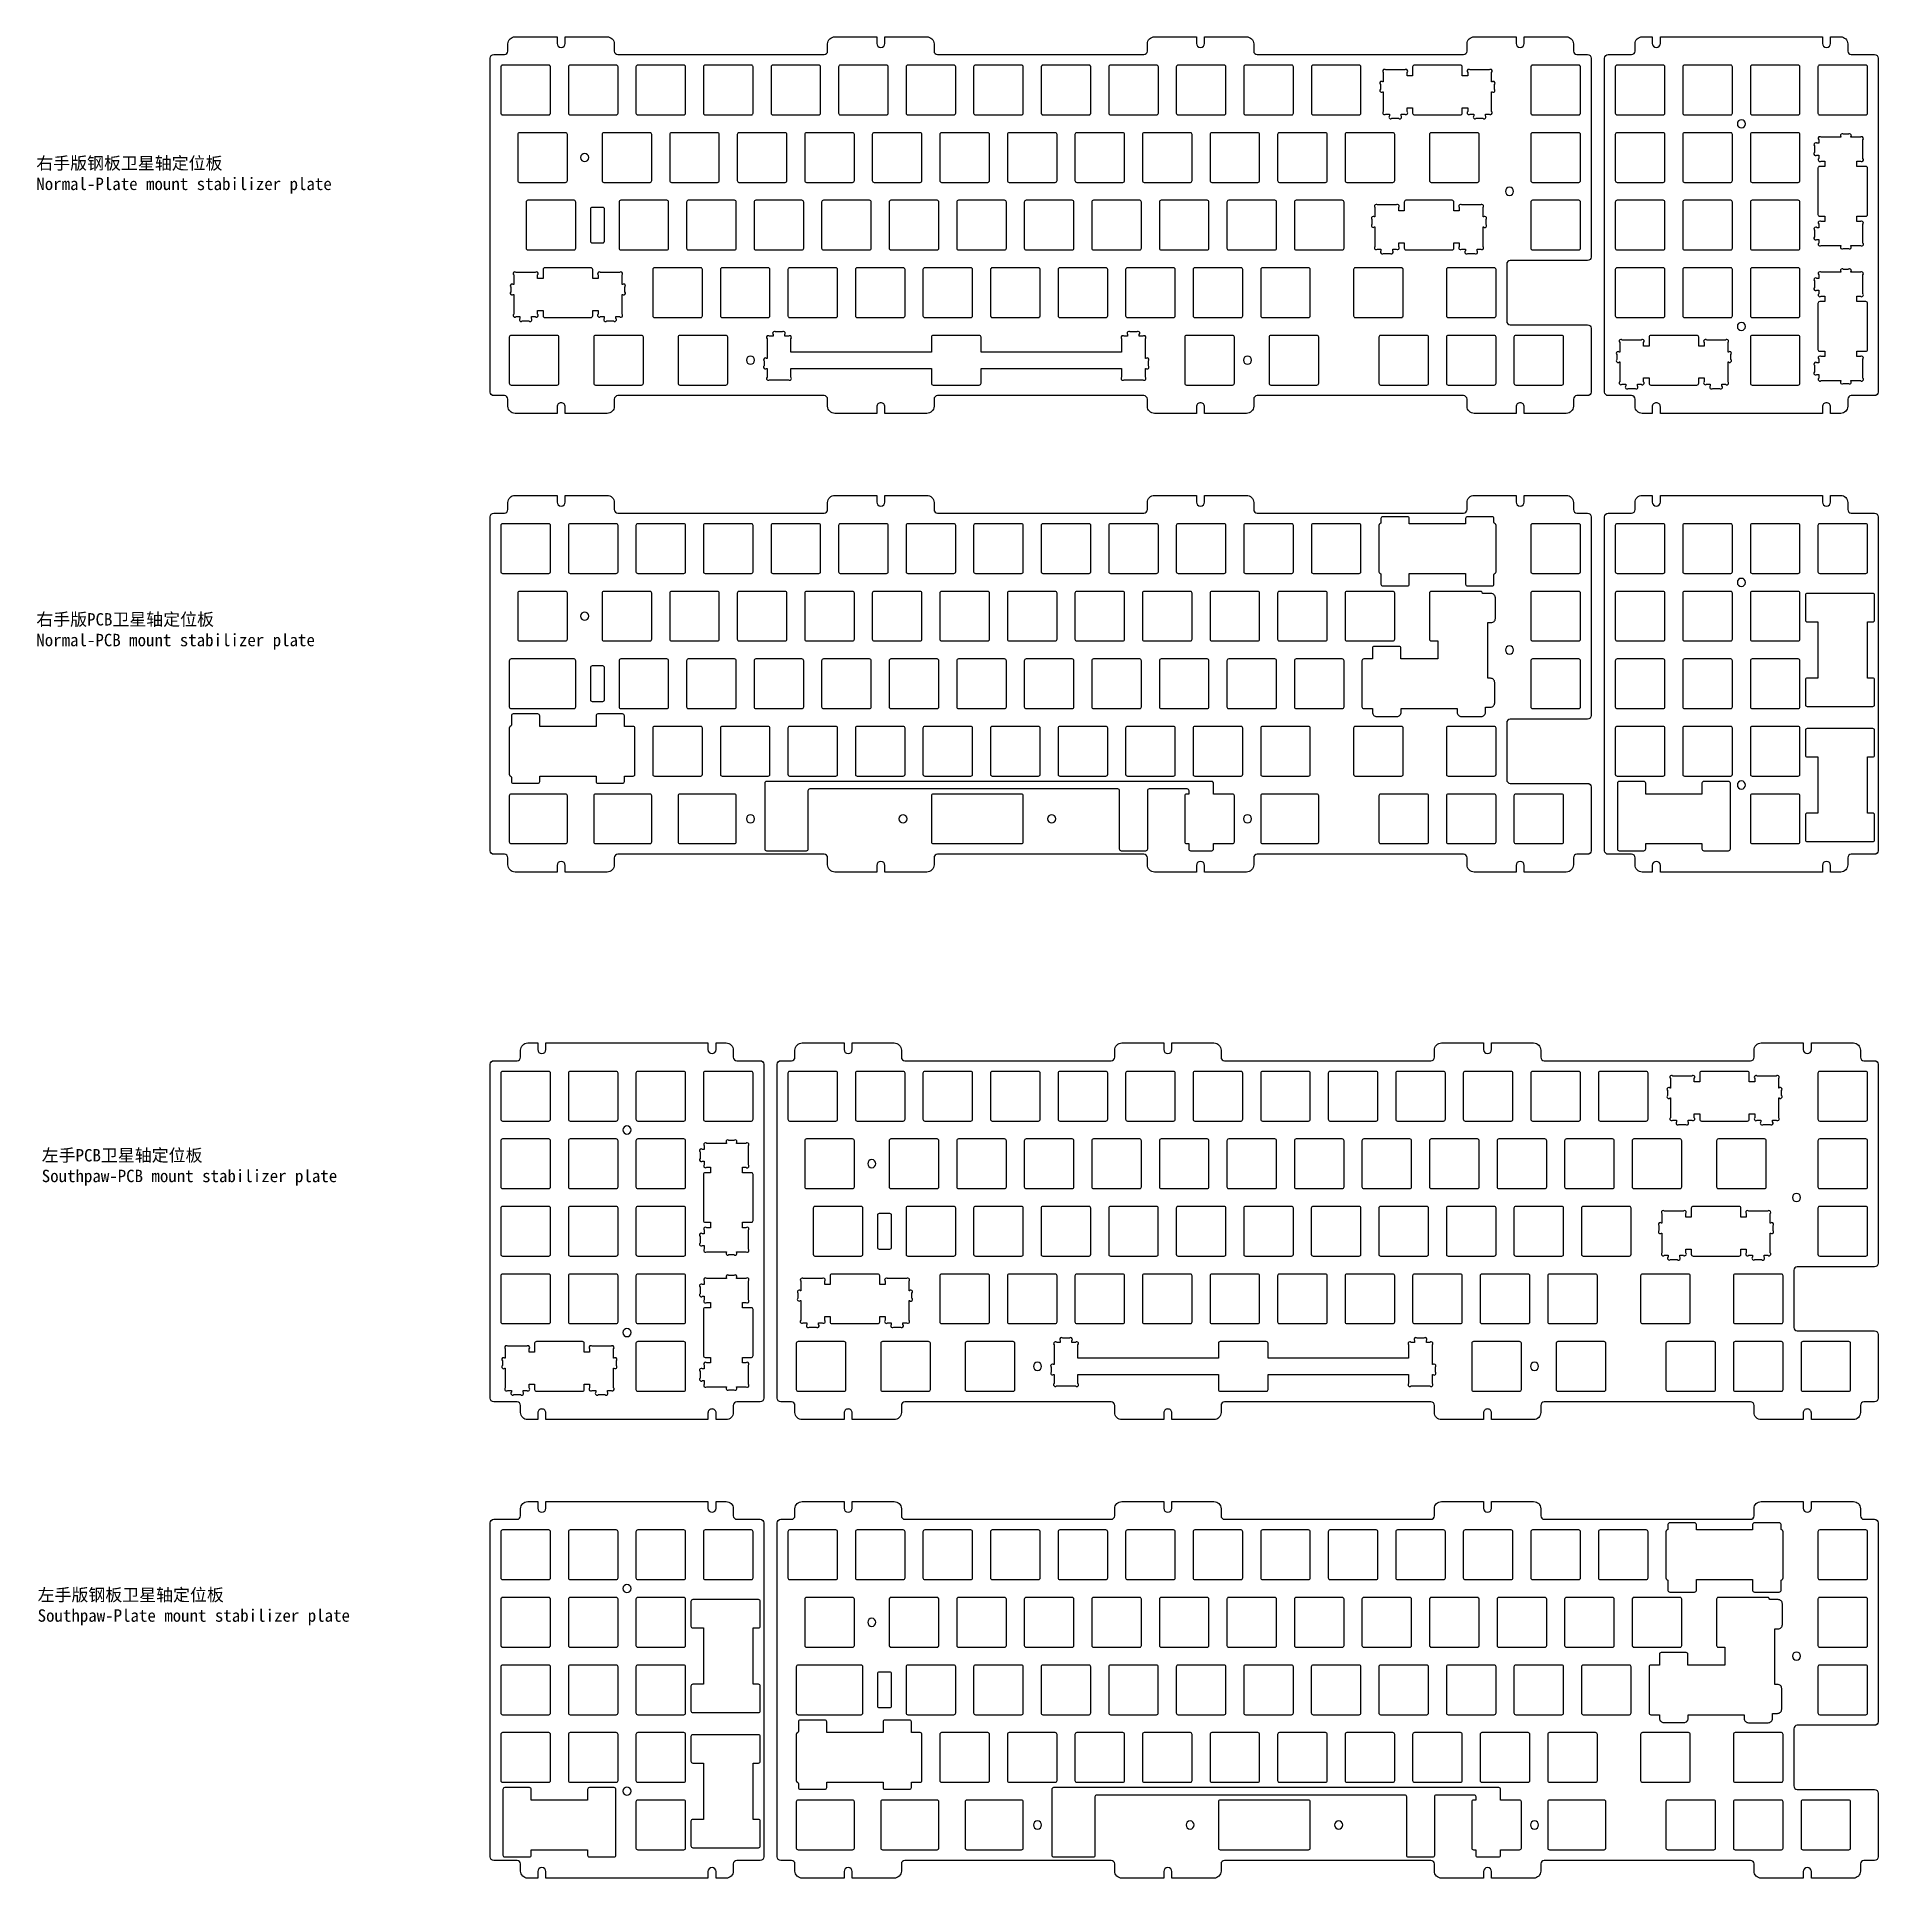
# Model space of a CAD drawing. Header units: millimetres. Extents: x 213 to 733, y 131 to 650.
import ezdxf

# ---------------------------------------------------------------- set-up
doc = ezdxf.new("R2010")
doc.units = ezdxf.units.MM

msp = doc.modelspace()

# ---------------------------------------------------------------- texts
at = {"char_height": 3.5, "attachment_point": 1}
for s, width, insert in [('{\\fSimSun|b0|i0|c134|p2;右手版钢板卫星轴定位板\\P}Normal-Plate mount stabilizer plate', 112.7822, (213.09, 616.46)), ('{\\fSimSun|b0|i0|c134|p2;右手版}PCB{\\fSimSun|b0|i0|c134|p2;卫星轴定位板\\PNormal-PCB mount stabilizer plate}', 88.5393, (213.09, 487.81)), ('{\\fSimSun|b0|i0|c134|p2;左手}PCB{\\fSimSun|b0|i0|c134|p2;卫星轴定位板\\P}Southpaw-PCB mount stabilizer plate', 121.9737, (214.62, 336.67)), ('{\\fSimSun|b0|i0|c134|p2;左手版钢板卫星轴定位板\\P}Southpaw-Plate mount stabilizer plate', 131.5573, (213.46, 212.7))]:
    msp.add_mtext_dynamic_manual_height_columns(s, width=width, gutter_width=17.5, heights=[0], dxfattribs=dict(at, insert=insert))

# ---------------------------------------------------------------- linework, layer by layer
at = {"color": 7, "linetype": 'Continuous', "lineweight": 25}
for points in [[(650.62, 569.14, -0.414214), (651.62, 568.14), (651.62, 550.14, -0.414214), (650.62, 549.14), (647.62, 549.14, 0.414214), (646.62, 548.14), (646.62, 546.14, -0.414214), (644.62, 544.14), (632.77, 544.14), (632.77, 545.99, 0.414214), (631.62, 547.14, 0.414214), (630.47, 545.99), (630.47, 544.14), (618.62, 544.14, -0.414214), (616.62, 546.14), (616.62, 548.14, 0.414214), (615.62, 549.14), (557.45, 549.14, 0.414214), (556.45, 548.14), (556.45, 546.14, -0.414214), (554.45, 544.14), (542.6, 544.14), (542.6, 545.99, 0.414214), (541.45, 547.14, 0.414214), (540.3, 545.99), (540.3, 544.14), (528.45, 544.14, -0.414214), (526.45, 546.14), (526.45, 548.14, 0.414214), (525.45, 549.14), (467.28, 549.14, 0.414214), (466.28, 548.14), (466.28, 546.14, -0.414214), (464.28, 544.14), (452.43, 544.14), (452.43, 545.99, 0.414214), (451.28, 547.14, 0.414214), (450.13, 545.99), (450.13, 544.14), (438.28, 544.14, -0.414214), (436.28, 546.14), (436.28, 548.14, 0.414214), (435.28, 549.14), (377.11, 549.14, 0.414214), (376.11, 548.14), (376.11, 546.14, -0.414214), (374.11, 544.14), (362.26, 544.14), (362.26, 545.99, 0.414214), (361.11, 547.14, 0.414214), (359.96, 545.99), (359.96, 544.14), (348.11, 544.14, -0.414214), (346.11, 546.14), (346.11, 548.14, 0.414214), (345.11, 549.14), (342.11, 549.14, -0.414214), (341.11, 550.14), (341.11, 644.34, -0.414214), (342.11, 645.34), (345.11, 645.34, 0.414214), (346.11, 646.34), (346.11, 648.34, -0.414214), (348.11, 650.34), (359.96, 650.34), (359.96, 648.49, 1), (362.26, 648.49), (362.26, 650.34), (374.11, 650.34, -0.414214), (376.11, 648.34), (376.11, 646.34, 0.414214), (377.11, 645.34), (435.28, 645.34, 0.414214), (436.28, 646.34), (436.28, 648.34, -0.414214), (438.28, 650.34), (450.13, 650.34), (450.13, 648.49, 1), (452.43, 648.49), (452.43, 650.34), (464.28, 650.34, -0.414214), (466.28, 648.34), (466.28, 646.34, 0.414214), (467.28, 645.34), (525.45, 645.34, 0.414214), (526.45, 646.34), (526.45, 648.34, -0.414214), (528.45, 650.34), (540.3, 650.34), (540.3, 648.49, 1), (542.6, 648.49), (542.6, 650.34), (554.45, 650.34, -0.414214), (556.45, 648.34), (556.45, 646.34, 0.414214), (557.45, 645.34), (615.62, 645.34, 0.414214), (616.62, 646.34), (616.62, 648.34, -0.414214), (618.62, 650.34), (630.47, 650.34), (630.47, 648.49, 1), (632.77, 648.49), (632.77, 650.34), (644.62, 650.34, -0.414214), (646.62, 648.34), (646.62, 646.34, 0.414214), (647.62, 645.34), (650.62, 645.34, -0.414214), (651.62, 644.34), (651.62, 588.24, -0.414214), (650.62, 587.24), (628.81, 587.24, 0.414214), (627.81, 586.24), (627.81, 570.14, 0.414214), (628.81, 569.14)], [(731.58, 645.34, -0.414214), (732.58, 644.34), (732.58, 550.14, -0.414214), (731.58, 549.14), (725.01, 549.14, 0.414214), (724.01, 548.14), (724.01, 546.14, -0.414214), (722.01, 544.14), (719.16, 544.14), (719.16, 545.99, 0.414214), (718.01, 547.14, 0.414214), (716.86, 545.99), (716.86, 544.14), (671.16, 544.14), (671.16, 545.99, 0.414214), (670.01, 547.14, 0.414214), (668.86, 545.99), (668.86, 544.14), (666.01, 544.14, -0.414214), (664.01, 546.14), (664.01, 548.14, 0.414214), (663.01, 549.14), (656.43, 549.14, -0.414214), (655.43, 550.14), (655.43, 644.34, -0.414214), (656.43, 645.34), (663.01, 645.34, 0.414214), (664.01, 646.34), (664.01, 648.34, -0.414214), (666.01, 650.34), (668.86, 650.34), (668.86, 648.49, 1), (671.16, 648.49), (671.16, 650.34), (716.86, 650.34), (716.86, 648.49, 1), (719.16, 648.49), (719.16, 650.34), (722.01, 650.34, -0.414214), (724.01, 648.34), (724.01, 646.34, 0.414214), (725.01, 645.34)], [(344.61, 628.34), (357.61, 628.34, 0.414214), (358.11, 628.84), (358.11, 641.84, 0.414214), (357.61, 642.34), (344.61, 642.34, 0.414214), (344.11, 641.84), (344.11, 628.84, 0.414214)], [(363.66, 628.34), (376.66, 628.34, 0.414214), (377.16, 628.84), (377.16, 641.84, 0.414214), (376.66, 642.34), (363.66, 642.34, 0.414214), (363.16, 641.84), (363.16, 628.84, 0.414214)], [(382.71, 628.34), (395.71, 628.34, 0.414214), (396.21, 628.84), (396.21, 641.84, 0.414214), (395.71, 642.34), (382.71, 642.34, 0.414214), (382.21, 641.84), (382.21, 628.84, 0.414214)], [(401.76, 628.34), (414.76, 628.34, 0.414214), (415.26, 628.84), (415.26, 641.84, 0.414214), (414.76, 642.34), (401.76, 642.34, 0.414214), (401.26, 641.84), (401.26, 628.84, 0.414214)], [(420.81, 628.34), (433.81, 628.34, 0.414214), (434.31, 628.84), (434.31, 641.84, 0.414214), (433.81, 642.34), (420.81, 642.34, 0.414214), (420.31, 641.84), (420.31, 628.84, 0.414214)], [(439.86, 628.34), (452.86, 628.34, 0.414214), (453.36, 628.84), (453.36, 641.84, 0.414214), (452.86, 642.34), (439.86, 642.34, 0.414214), (439.36, 641.84), (439.36, 628.84, 0.414214)], [(458.91, 628.34), (471.91, 628.34, 0.414214), (472.41, 628.84), (472.41, 641.84, 0.414214), (471.91, 642.34), (458.91, 642.34, 0.414214), (458.41, 641.84), (458.41, 628.84, 0.414214)], [(477.96, 628.34), (490.96, 628.34, 0.414214), (491.46, 628.84), (491.46, 641.84, 0.414214), (490.96, 642.34), (477.96, 642.34, 0.414214), (477.46, 641.84), (477.46, 628.84, 0.414214)], [(497.01, 628.34), (510.01, 628.34, 0.414214), (510.51, 628.84), (510.51, 641.84, 0.414214), (510.01, 642.34), (497.01, 642.34, 0.414214), (496.51, 641.84), (496.51, 628.84, 0.414214)], [(516.06, 628.34), (529.06, 628.34, 0.414214), (529.56, 628.84), (529.56, 641.84, 0.414214), (529.06, 642.34), (516.06, 642.34, 0.414214), (515.56, 641.84), (515.56, 628.84, 0.414214)], [(535.11, 628.34), (548.11, 628.34, 0.414214), (548.61, 628.84), (548.61, 641.84, 0.414214), (548.11, 642.34), (535.11, 642.34, 0.414214), (534.61, 641.84), (534.61, 628.84, 0.414214)], [(554.16, 628.34), (567.16, 628.34, 0.414214), (567.66, 628.84), (567.66, 641.84, 0.414214), (567.16, 642.34), (554.16, 642.34, 0.414214), (553.66, 641.84), (553.66, 628.84, 0.414214)], [(573.21, 628.34), (586.21, 628.34, 0.414214), (586.71, 628.84), (586.71, 641.84, 0.414214), (586.21, 642.34), (573.21, 642.34, 0.414214), (572.71, 641.84), (572.71, 628.84, 0.414214)], [(593.01, 637.64), (592.89, 637.64, 0.198912), (592.53, 637.78, 0.668179), (592.18, 636.93), (592.18, 635.54, 1), (592.89, 634.84), (593.01, 634.84), (593.01, 629.27, 1), (593.71, 628.57), (594.73, 628.57), (594.73, 628.07, 1), (595.44, 627.37), (597.32, 627.37, 1.000141), (598.03, 628.07), (598.03, 628.57), (599.05, 628.57, 1), (599.76, 629.27), (599.76, 630.34), (601.28, 630.34), (601.28, 628.84, 0.414214), (601.78, 628.34), (614.78, 628.34, 0.414214), (615.28, 628.84), (615.28, 630.34), (616.81, 630.34), (616.81, 629.27, 1), (617.51, 628.57), (618.53, 628.57), (618.53, 628.07, 1), (619.24, 627.37), (621.12, 627.37, 1.000141), (621.83, 628.07), (621.83, 628.57), (622.85, 628.57, 1.000141), (623.56, 629.27), (623.56, 634.84), (623.67, 634.84, 1.000099), (624.38, 635.54), (624.38, 636.93, 0.66825), (624.03, 637.78, 0.198912), (623.67, 637.64), (623.56, 637.64), (623.56, 640.32, 0.668281), (623.2, 641.17, 0.198912), (622.85, 641.03), (617.51, 641.03, 0.198912), (617.16, 641.17, 0.668179), (616.81, 640.32), (616.81, 639.34), (615.28, 639.34), (615.28, 641.84, 0.414214), (614.78, 642.34), (601.78, 642.34, 0.414214), (601.28, 641.84), (601.28, 639.34), (599.76, 639.34), (599.76, 640.32, 0.668179), (599.4, 641.17, 0.198912), (599.05, 641.03), (593.71, 641.03, 0.198912), (593.36, 641.17, 0.668179), (593.01, 640.32)], [(635.12, 628.34), (648.12, 628.34, 0.414214), (648.62, 628.84), (648.62, 641.84, 0.414214), (648.12, 642.34), (635.12, 642.34, 0.414214), (634.62, 641.84), (634.62, 628.84, 0.414214)], [(658.43, 628.84, 0.414214), (658.93, 628.34), (671.93, 628.34, 0.414214), (672.43, 628.84), (672.43, 641.84, 0.414214), (671.93, 642.34), (658.93, 642.34, 0.414214), (658.43, 641.84)], [(677.48, 628.84, 0.414214), (677.98, 628.34), (690.98, 628.34, 0.414214), (691.48, 628.84), (691.48, 641.84, 0.414214), (690.98, 642.34), (677.98, 642.34, 0.414214), (677.48, 641.84)], [(696.53, 628.84, 0.414214), (697.03, 628.34), (710.03, 628.34, 0.414214), (710.53, 628.84), (710.53, 641.84, 0.414214), (710.03, 642.34), (697.03, 642.34, 0.414214), (696.53, 641.84)], [(715.58, 628.84, 0.414214), (716.08, 628.34), (729.08, 628.34, 0.414214), (729.58, 628.84), (729.58, 641.84, 0.414214), (729.08, 642.34), (716.08, 642.34, 0.414214), (715.58, 641.84)], [(349.37, 609.29), (362.37, 609.29, 0.414214), (362.87, 609.79), (362.87, 622.79, 0.414214), (362.37, 623.29), (349.37, 623.29, 0.414214), (348.87, 622.79), (348.87, 609.79, 0.414214)], [(373.18, 609.29), (386.18, 609.29, 0.414214), (386.68, 609.79), (386.68, 622.79, 0.414214), (386.18, 623.29), (373.18, 623.29, 0.414214), (372.68, 622.79), (372.68, 609.79, 0.414214)], [(392.23, 609.29), (405.23, 609.29, 0.414214), (405.73, 609.79), (405.73, 622.79, 0.414214), (405.23, 623.29), (392.23, 623.29, 0.414214), (391.73, 622.79), (391.73, 609.79, 0.414214)], [(411.28, 609.29), (424.28, 609.29, 0.414214), (424.78, 609.79), (424.78, 622.79, 0.414214), (424.28, 623.29), (411.28, 623.29, 0.414214), (410.78, 622.79), (410.78, 609.79, 0.414214)], [(430.33, 609.29), (443.33, 609.29, 0.414214), (443.83, 609.79), (443.83, 622.79, 0.414214), (443.33, 623.29), (430.33, 623.29, 0.414214), (429.83, 622.79), (429.83, 609.79, 0.414214)], [(449.38, 609.29), (462.38, 609.29, 0.414214), (462.88, 609.79), (462.88, 622.79, 0.414214), (462.38, 623.29), (449.38, 623.29, 0.414214), (448.88, 622.79), (448.88, 609.79, 0.414214)], [(468.43, 609.29), (481.43, 609.29, 0.414214), (481.93, 609.79), (481.93, 622.79, 0.414214), (481.43, 623.29), (468.43, 623.29, 0.414214), (467.93, 622.79), (467.93, 609.79, 0.414214)], [(487.48, 609.29), (500.48, 609.29, 0.414214), (500.98, 609.79), (500.98, 622.79, 0.414214), (500.48, 623.29), (487.48, 623.29, 0.414214), (486.98, 622.79), (486.98, 609.79, 0.414214)], [(506.53, 609.29), (519.53, 609.29, 0.414214), (520.03, 609.79), (520.03, 622.79, 0.414214), (519.53, 623.29), (506.53, 623.29, 0.414214), (506.03, 622.79), (506.03, 609.79, 0.414214)], [(525.58, 609.29), (538.58, 609.29, 0.414214), (539.08, 609.79), (539.08, 622.79, 0.414214), (538.58, 623.29), (525.58, 623.29, 0.414214), (525.08, 622.79), (525.08, 609.79, 0.414214)], [(544.63, 609.29), (557.63, 609.29, 0.414214), (558.13, 609.79), (558.13, 622.79, 0.414214), (557.63, 623.29), (544.63, 623.29, 0.414214), (544.13, 622.79), (544.13, 609.79, 0.414214)], [(563.68, 609.29), (576.68, 609.29, 0.414214), (577.18, 609.79), (577.18, 622.79, 0.414214), (576.68, 623.29), (563.68, 623.29, 0.414214), (563.18, 622.79), (563.18, 609.79, 0.414214)], [(582.73, 609.29), (595.73, 609.29, 0.414214), (596.23, 609.79), (596.23, 622.79, 0.414214), (595.73, 623.29), (582.73, 623.29, 0.414214), (582.23, 622.79), (582.23, 609.79, 0.414214)], [(606.54, 609.29), (619.54, 609.29, 0.414214), (620.04, 609.79), (620.04, 622.79, 0.414214), (619.54, 623.29), (606.54, 623.29, 0.414214), (606.04, 622.79), (606.04, 609.79, 0.414214)], [(635.12, 609.29), (648.12, 609.29, 0.414214), (648.62, 609.79), (648.62, 622.79, 0.414214), (648.12, 623.29), (635.12, 623.29, 0.414214), (634.62, 622.79), (634.62, 609.79, 0.414214)], [(658.43, 609.79, 0.414214), (658.93, 609.29), (671.93, 609.29, 0.414214), (672.43, 609.79), (672.43, 622.79, 0.414214), (671.93, 623.29), (658.93, 623.29, 0.414214), (658.43, 622.79)], [(677.48, 609.79, 0.414214), (677.98, 609.29), (690.98, 609.29, 0.414214), (691.48, 609.79), (691.48, 622.79, 0.414214), (690.98, 623.29), (677.98, 623.29, 0.414214), (677.48, 622.79)], [(694.01, 626.96, 1), (694.01, 624.66, 1)], [(696.53, 609.79, 0.414214), (697.03, 609.29), (710.03, 609.29, 0.414214), (710.53, 609.79), (710.53, 622.79, 0.414214), (710.03, 623.29), (697.03, 623.29, 0.414214), (696.53, 622.79)], [(367.77, 615.14, 1), (367.77, 617.44, 1)], [(628.59, 607.91, 1), (628.59, 605.61, 1)], [(351.75, 590.24), (364.75, 590.24, 0.414214), (365.25, 590.74), (365.25, 603.74, 0.414214), (364.75, 604.24), (351.75, 604.24, 0.414214), (351.25, 603.74), (351.25, 590.74, 0.414214)], [(377.94, 590.24), (390.94, 590.24, 0.414214), (391.44, 590.74), (391.44, 603.74, 0.414214), (390.94, 604.24), (377.94, 604.24, 0.414214), (377.44, 603.74), (377.44, 590.74, 0.414214)], [(396.99, 590.24), (409.99, 590.24, 0.414214), (410.49, 590.74), (410.49, 603.74, 0.414214), (409.99, 604.24), (396.99, 604.24, 0.414214), (396.49, 603.74), (396.49, 590.74, 0.414214)], [(416.04, 590.24), (429.04, 590.24, 0.414214), (429.54, 590.74), (429.54, 603.74, 0.414214), (429.04, 604.24), (416.04, 604.24, 0.414214), (415.54, 603.74), (415.54, 590.74, 0.414214)], [(435.09, 590.24), (448.09, 590.24, 0.414214), (448.59, 590.74), (448.59, 603.74, 0.414214), (448.09, 604.24), (435.09, 604.24, 0.414214), (434.59, 603.74), (434.59, 590.74, 0.414214)], [(454.14, 590.24), (467.14, 590.24, 0.414214), (467.64, 590.74), (467.64, 603.74, 0.414214), (467.14, 604.24), (454.14, 604.24, 0.414214), (453.64, 603.74), (453.64, 590.74, 0.414214)], [(473.19, 590.24), (486.19, 590.24, 0.414214), (486.69, 590.74), (486.69, 603.74, 0.414214), (486.19, 604.24), (473.19, 604.24, 0.414214), (472.69, 603.74), (472.69, 590.74, 0.414214)], [(492.24, 590.24), (505.24, 590.24, 0.414214), (505.74, 590.74), (505.74, 603.74, 0.414214), (505.24, 604.24), (492.24, 604.24, 0.414214), (491.74, 603.74), (491.74, 590.74, 0.414214)], [(511.29, 590.24), (524.29, 590.24, 0.414214), (524.79, 590.74), (524.79, 603.74, 0.414214), (524.29, 604.24), (511.29, 604.24, 0.414214), (510.79, 603.74), (510.79, 590.74, 0.414214)], [(530.34, 590.24), (543.34, 590.24, 0.414214), (543.84, 590.74), (543.84, 603.74, 0.414214), (543.34, 604.24), (530.34, 604.24, 0.414214), (529.84, 603.74), (529.84, 590.74, 0.414214)], [(549.39, 590.24), (562.39, 590.24, 0.414214), (562.89, 590.74), (562.89, 603.74, 0.414214), (562.39, 604.24), (549.39, 604.24, 0.414214), (548.89, 603.74), (548.89, 590.74, 0.414214)], [(568.44, 590.24), (581.44, 590.24, 0.414214), (581.94, 590.74), (581.94, 603.74, 0.414214), (581.44, 604.24), (568.44, 604.24, 0.414214), (567.94, 603.74), (567.94, 590.74, 0.414214)], [(614.42, 592.24), (614.42, 591.17, 1), (615.13, 590.47), (616.15, 590.47), (616.15, 589.97, 1), (616.86, 589.27), (618.74, 589.27, 1.000141), (619.45, 589.97), (619.45, 590.47), (620.47, 590.47, 1.000141), (621.17, 591.17), (621.17, 596.74), (621.29, 596.74, 1.000099), (622, 597.44), (622, 598.83, 0.66825), (621.65, 599.68, 0.198912), (621.29, 599.54), (621.17, 599.54), (621.17, 602.22, 0.668281), (620.82, 603.07, 0.198912), (620.47, 602.93), (615.13, 602.93, 0.198912), (614.78, 603.07, 0.668179), (614.42, 602.22), (614.42, 601.24), (612.9, 601.24), (612.9, 603.74, 0.414214), (612.4, 604.24), (599.4, 604.24, 0.414214), (598.9, 603.74), (598.9, 601.24), (597.37, 601.24), (597.37, 602.22, 0.668179), (597.02, 603.07, 0.198912), (596.67, 602.93), (591.33, 602.93, 0.198912), (590.98, 603.07, 0.668179), (590.62, 602.22), (590.62, 599.54), (590.51, 599.54, 0.198912), (590.15, 599.68, 0.668179), (589.8, 598.83), (589.8, 597.44, 1), (590.51, 596.74), (590.62, 596.74), (590.62, 591.17, 1), (591.33, 590.47), (592.35, 590.47), (592.35, 589.97, 1), (593.06, 589.27), (594.94, 589.27, 1.000141), (595.65, 589.97), (595.65, 590.47), (596.67, 590.47, 1), (597.37, 591.17), (597.37, 592.24), (598.9, 592.24), (598.9, 590.74, 0.414214), (599.4, 590.24), (612.4, 590.24, 0.414214), (612.9, 590.74), (612.9, 592.24)], [(635.12, 590.24), (648.12, 590.24, 0.414214), (648.62, 590.74), (648.62, 603.74, 0.414214), (648.12, 604.24), (635.12, 604.24, 0.414214), (634.62, 603.74), (634.62, 590.74, 0.414214)], [(658.93, 590.24), (671.93, 590.24, 0.414214), (672.43, 590.74), (672.43, 603.74, 0.414214), (671.93, 604.24), (658.93, 604.24, 0.414214), (658.43, 603.74), (658.43, 590.74, 0.414214)], [(677.48, 590.74, 0.414214), (677.98, 590.24), (690.98, 590.24, 0.414214), (691.48, 590.74), (691.48, 603.74, 0.414214), (690.98, 604.24), (677.98, 604.24, 0.414214), (677.48, 603.74)], [(696.53, 590.74, 0.414214), (697.03, 590.24), (710.03, 590.24, 0.414214), (710.53, 590.74), (710.53, 603.74, 0.414214), (710.03, 604.24), (697.03, 604.24, 0.414214), (696.53, 603.74)], [(373.35, 592.74), (373.35, 601.74, 0.414214), (372.85, 602.24), (369.85, 602.24, 0.414214), (369.35, 601.74), (369.35, 592.74, 0.414214), (369.85, 592.24), (372.85, 592.24, 0.414214)], [(371.54, 573.19), (371.54, 572.12, 1), (372.24, 571.42), (373.26, 571.42), (373.26, 570.92, 1), (373.97, 570.22), (375.85, 570.22, 1.000141), (376.56, 570.92), (376.56, 571.42), (377.58, 571.42, 1.000141), (378.29, 572.12), (378.29, 577.69), (378.41, 577.69, 1.000099), (379.11, 578.39), (379.11, 579.78, 0.66825), (378.76, 580.63, 0.198912), (378.41, 580.49), (378.29, 580.49), (378.29, 583.17, 0.668281), (377.93, 584.02, 0.198912), (377.58, 583.88), (372.24, 583.88, 0.198912), (371.89, 584.02, 0.668179), (371.54, 583.17), (371.54, 582.19), (370.01, 582.19), (370.01, 584.69, 0.414214), (369.51, 585.19), (356.51, 585.19, 0.414214), (356.01, 584.69), (356.01, 582.19), (354.49, 582.19), (354.49, 583.17, 0.668179), (354.13, 584.02, 0.198912), (353.78, 583.88), (348.44, 583.88, 0.198912), (348.09, 584.02, 0.668179), (347.74, 583.17), (347.74, 580.49), (347.62, 580.49, 0.198912), (347.27, 580.63, 0.668179), (346.91, 579.78), (346.91, 578.39, 1), (347.62, 577.69), (347.74, 577.69), (347.74, 572.12, 1), (348.44, 571.42), (349.46, 571.42), (349.46, 570.92, 1), (350.17, 570.22), (352.05, 570.22, 1.000141), (352.76, 570.92), (352.76, 571.42), (353.78, 571.42, 1), (354.49, 572.12), (354.49, 573.19), (356.01, 573.19), (356.01, 571.69, 0.414214), (356.51, 571.19), (369.51, 571.19, 0.414214), (370.01, 571.69), (370.01, 573.19)], [(387.47, 571.19), (400.47, 571.19, 0.414214), (400.97, 571.69), (400.97, 584.69, 0.414214), (400.47, 585.19), (387.47, 585.19, 0.414214), (386.97, 584.69), (386.97, 571.69, 0.414214)], [(406.52, 571.19), (419.52, 571.19, 0.414214), (420.02, 571.69), (420.02, 584.69, 0.414214), (419.52, 585.19), (406.52, 585.19, 0.414214), (406.02, 584.69), (406.02, 571.69, 0.414214)], [(425.57, 571.19), (438.57, 571.19, 0.414214), (439.07, 571.69), (439.07, 584.69, 0.414214), (438.57, 585.19), (425.57, 585.19, 0.414214), (425.07, 584.69), (425.07, 571.69, 0.414214)], [(444.62, 571.19), (457.62, 571.19, 0.414214), (458.12, 571.69), (458.12, 584.69, 0.414214), (457.62, 585.19), (444.62, 585.19, 0.414214), (444.12, 584.69), (444.12, 571.69, 0.414214)], [(463.67, 571.19), (476.67, 571.19, 0.414214), (477.17, 571.69), (477.17, 584.69, 0.414214), (476.67, 585.19), (463.67, 585.19, 0.414214), (463.17, 584.69), (463.17, 571.69, 0.414214)], [(482.72, 571.19), (495.72, 571.19, 0.414214), (496.22, 571.69), (496.22, 584.69, 0.414214), (495.72, 585.19), (482.72, 585.19, 0.414214), (482.22, 584.69), (482.22, 571.69, 0.414214)], [(501.77, 571.19), (514.77, 571.19, 0.414214), (515.27, 571.69), (515.27, 584.69, 0.414214), (514.77, 585.19), (501.77, 585.19, 0.414214), (501.27, 584.69), (501.27, 571.69, 0.414214)], [(520.82, 571.19), (533.82, 571.19, 0.414214), (534.32, 571.69), (534.32, 584.69, 0.414214), (533.82, 585.19), (520.82, 585.19, 0.414214), (520.32, 584.69), (520.32, 571.69, 0.414214)], [(539.87, 571.19), (552.87, 571.19, 0.414214), (553.37, 571.69), (553.37, 584.69, 0.414214), (552.87, 585.19), (539.87, 585.19, 0.414214), (539.37, 584.69), (539.37, 571.69, 0.414214)], [(558.92, 571.19), (571.92, 571.19, 0.414214), (572.42, 571.69), (572.42, 584.69, 0.414214), (571.92, 585.19), (558.92, 585.19, 0.414214), (558.42, 584.69), (558.42, 571.69, 0.414214)], [(585.11, 571.19), (598.11, 571.19, 0.414214), (598.61, 571.69), (598.61, 584.69, 0.414214), (598.11, 585.19), (585.11, 585.19, 0.414214), (584.61, 584.69), (584.61, 571.69, 0.414214)], [(611.31, 571.19), (624.31, 571.19, 0.414214), (624.81, 571.69), (624.81, 584.69, 0.414214), (624.31, 585.19), (611.31, 585.19, 0.414214), (610.81, 584.69), (610.81, 571.69, 0.414214)], [(658.43, 571.69, 0.414214), (658.93, 571.19), (671.93, 571.19, 0.414214), (672.43, 571.69), (672.43, 584.69, 0.414214), (671.93, 585.19), (658.93, 585.19, 0.414214), (658.43, 584.69)], [(677.48, 571.69, 0.414214), (677.98, 571.19), (690.98, 571.19, 0.414214), (691.48, 571.69), (691.48, 584.69, 0.414214), (690.98, 585.19), (677.98, 585.19, 0.414214), (677.48, 584.69)], [(696.53, 571.69, 0.414214), (697.03, 571.19), (710.03, 571.19, 0.414214), (710.53, 571.69), (710.53, 584.69, 0.414214), (710.03, 585.19), (697.03, 585.19, 0.414214), (696.53, 584.69)], [(346.99, 552.14), (359.99, 552.14, 0.414214), (360.49, 552.64), (360.49, 565.64, 0.414214), (359.99, 566.14), (346.99, 566.14, 0.414214), (346.49, 565.64), (346.49, 552.64, 0.414214)], [(370.8, 552.14), (383.8, 552.14, 0.414214), (384.3, 552.64), (384.3, 565.64, 0.414214), (383.8, 566.14), (370.8, 566.14, 0.414214), (370.3, 565.64), (370.3, 552.64, 0.414214)], [(394.61, 552.14), (407.61, 552.14, 0.414214), (408.11, 552.64), (408.11, 565.64, 0.414214), (407.61, 566.14), (394.61, 566.14, 0.414214), (394.11, 565.64), (394.11, 552.64, 0.414214)], [(526.03, 556.84, 1), (526.74, 557.54), (526.74, 558.93, 0.668179), (526.39, 559.78, 0.198912), (526.03, 559.64), (525.91, 559.64), (525.91, 565.2, 0.668179), (525.56, 566.05, 0.198912), (525.21, 565.91), (524.19, 565.91), (524.19, 566.4, 0.668179), (523.84, 567.25, 0.198912), (523.48, 567.1), (521.6, 567.1, 0.198912), (521.24, 567.25, 0.668281), (520.89, 566.4), (520.89, 565.91), (519.87, 565.91, 0.198912), (519.52, 566.05, 0.668179), (519.17, 565.2), (519.17, 561.44), (479.55, 561.44), (479.55, 565.64, 0.414214), (479.05, 566.14), (466.05, 566.14, 0.414214), (465.55, 565.64), (465.55, 561.44), (425.93, 561.44), (425.93, 565.2, 0.668179), (425.58, 566.05, 0.198912), (425.23, 565.91), (424.21, 565.91), (424.21, 566.4, 0.668179), (423.86, 567.25, 0.198912), (423.5, 567.11), (421.62, 567.11, 0.198912), (421.26, 567.25, 0.668281), (420.91, 566.4), (420.91, 565.91), (419.89, 565.91, 0.198912), (419.54, 566.05, 0.668281), (419.18, 565.2), (419.18, 559.64), (419.07, 559.64, 0.198912), (418.71, 559.78, 0.66825), (418.36, 558.93), (418.36, 557.55, 1.000099), (419.07, 556.84), (419.18, 556.84), (419.18, 554.31, 1.000141), (419.89, 553.61), (425.23, 553.61, 1), (425.93, 554.31), (425.93, 556.84), (465.55, 556.84), (465.55, 552.64, 0.414214), (466.05, 552.14), (479.05, 552.14, 0.414214), (479.55, 552.64), (479.55, 556.84), (519.17, 556.84), (519.17, 554.31, 1), (519.87, 553.61), (525.21, 553.61, 1), (525.91, 554.31), (525.91, 556.84)], [(537.49, 552.14), (550.49, 552.14, 0.414214), (550.99, 552.64), (550.99, 565.64, 0.414214), (550.49, 566.14), (537.49, 566.14, 0.414214), (536.99, 565.64), (536.99, 552.64, 0.414214)], [(561.3, 552.14), (574.3, 552.14, 0.414214), (574.8, 552.64), (574.8, 565.64, 0.414214), (574.3, 566.14), (561.3, 566.14, 0.414214), (560.8, 565.64), (560.8, 552.64, 0.414214)], [(592.26, 552.14), (605.26, 552.14, 0.414214), (605.76, 552.64), (605.76, 565.64, 0.414214), (605.26, 566.14), (592.26, 566.14, 0.414214), (591.76, 565.64), (591.76, 552.64, 0.414214)], [(611.31, 552.14), (624.31, 552.14, 0.414214), (624.81, 552.64), (624.81, 565.64, 0.414214), (624.31, 566.14), (611.31, 566.14, 0.414214), (610.81, 565.64), (610.81, 552.64, 0.414214)], [(630.36, 552.14), (643.36, 552.14, 0.414214), (643.86, 552.64), (643.86, 565.64, 0.414214), (643.36, 566.14), (630.36, 566.14, 0.414214), (629.86, 565.64), (629.86, 552.64, 0.414214)], [(660.39, 564.83, 0.198912), (660.03, 564.97, 0.668179), (659.68, 564.12), (659.68, 561.44), (659.56, 561.44, 0.198912), (659.21, 561.58, 0.668179), (658.86, 560.73), (658.86, 559.34, 1), (659.56, 558.64), (659.68, 558.64), (659.68, 553.07, 1), (660.39, 552.37), (661.41, 552.37), (661.41, 551.87, 1), (662.11, 551.17), (664, 551.17, 1.000141), (664.7, 551.87), (664.7, 552.37), (665.72, 552.37, 1), (666.43, 553.07), (666.43, 554.14), (667.96, 554.14), (667.96, 552.64, 0.414214), (668.46, 552.14), (681.46, 552.14, 0.414214), (681.96, 552.64), (681.96, 554.14), (683.48, 554.14), (683.48, 553.07, 1), (684.19, 552.37), (685.2, 552.37), (685.2, 551.87, 1), (685.91, 551.17), (687.8, 551.17, 1.000141), (688.51, 551.87), (688.51, 552.37), (689.52, 552.37, 1.000141), (690.23, 553.07), (690.23, 558.64), (690.35, 558.64, 1.000099), (691.06, 559.34), (691.06, 560.73, 0.66825), (690.7, 561.58, 0.198912), (690.35, 561.44), (690.23, 561.44), (690.23, 564.12, 0.668281), (689.88, 564.97, 0.198912), (689.52, 564.83), (684.19, 564.83, 0.198912), (683.83, 564.97, 0.668179), (683.48, 564.12), (683.48, 563.14), (681.96, 563.14), (681.96, 565.64, 0.414214), (681.46, 566.14), (668.46, 566.14, 0.414214), (667.96, 565.64), (667.96, 563.14), (666.43, 563.14), (666.43, 564.12, 0.668179), (666.08, 564.97, 0.198912), (665.72, 564.83)], [(694.01, 569.81, 1), (694.01, 567.51, 1)], [(696.53, 552.64, 0.414214), (697.03, 552.14), (710.03, 552.14, 0.414214), (710.53, 552.64), (710.53, 565.64, 0.414214), (710.03, 566.14), (697.03, 566.14, 0.414214), (696.53, 565.64)], [(414.52, 560.29, 1), (414.52, 557.99, 1)], [(554.7, 557.99, 1), (554.7, 560.29, 1)], [(417.26, 361.58, -0.414214), (418.26, 360.58), (418.26, 266.38, -0.414214), (417.26, 265.38), (410.68, 265.38, 0.414214), (409.68, 264.38), (409.68, 262.38, -0.414214), (407.68, 260.38), (404.83, 260.38), (404.83, 262.23, 0.414214), (403.68, 263.38, 0.414214), (402.53, 262.23), (402.53, 260.38), (356.83, 260.38), (356.83, 262.23, 0.414214), (355.68, 263.38, 0.414214), (354.53, 262.23), (354.53, 260.38), (351.68, 260.38, -0.414214), (349.68, 262.38), (349.68, 264.38, 0.414214), (348.68, 265.38), (342.11, 265.38, -0.414214), (341.11, 266.38), (341.11, 360.58, -0.414214), (342.11, 361.58), (348.68, 361.58, 0.414214), (349.68, 362.58), (349.68, 364.58, -0.414214), (351.68, 366.58), (354.53, 366.58), (354.53, 364.73, 1), (356.83, 364.73), (356.83, 366.58), (402.53, 366.58), (402.53, 364.73, 1), (404.83, 364.73), (404.83, 366.58), (407.68, 366.58, -0.414214), (409.68, 364.58), (409.68, 362.58, 0.414214), (410.68, 361.58)], [(731.58, 285.38, -0.414214), (732.58, 284.38), (732.58, 266.38, -0.414214), (731.58, 265.38), (728.58, 265.38, 0.414214), (727.58, 264.38), (727.58, 262.38, -0.414214), (725.58, 260.38), (713.73, 260.38), (713.73, 262.23, 0.414214), (712.58, 263.38, 0.414214), (711.43, 262.23), (711.43, 260.38), (699.58, 260.38, -0.414214), (697.58, 262.38), (697.58, 264.38, 0.414214), (696.58, 265.38), (638.41, 265.38, 0.414214), (637.41, 264.38), (637.41, 262.38, -0.414214), (635.41, 260.38), (623.56, 260.38), (623.56, 262.23, 0.414214), (622.41, 263.38, 0.414214), (621.26, 262.23), (621.26, 260.38), (609.41, 260.38, -0.414214), (607.41, 262.38), (607.41, 264.38, 0.414214), (606.41, 265.38), (548.24, 265.38, 0.414214), (547.24, 264.38), (547.24, 262.38, -0.414214), (545.24, 260.38), (533.39, 260.38), (533.39, 262.23, 0.414214), (532.24, 263.38, 0.414214), (531.09, 262.23), (531.09, 260.38), (519.24, 260.38, -0.414214), (517.24, 262.38), (517.24, 264.38, 0.414214), (516.24, 265.38), (458.07, 265.38, 0.414214), (457.07, 264.38), (457.07, 262.38, -0.414214), (455.07, 260.38), (443.22, 260.38), (443.22, 262.23, 0.414214), (442.07, 263.38, 0.414214), (440.92, 262.23), (440.92, 260.38), (429.07, 260.38, -0.414214), (427.07, 262.38), (427.07, 264.38, 0.414214), (426.07, 265.38), (423.07, 265.38, -0.414214), (422.07, 266.38), (422.07, 360.58, -0.414214), (423.07, 361.58), (426.07, 361.58, 0.414214), (427.07, 362.58), (427.07, 364.58, -0.414214), (429.07, 366.58), (440.92, 366.58), (440.92, 364.73, 1), (443.22, 364.73), (443.22, 366.58), (455.07, 366.58, -0.414214), (457.07, 364.58), (457.07, 362.58, 0.414214), (458.07, 361.58), (516.24, 361.58, 0.414214), (517.24, 362.58), (517.24, 364.58, -0.414214), (519.24, 366.58), (531.09, 366.58), (531.09, 364.73, 1), (533.39, 364.73), (533.39, 366.58), (545.24, 366.58, -0.414214), (547.24, 364.58), (547.24, 362.58, 0.414214), (548.24, 361.58), (606.41, 361.58, 0.414214), (607.41, 362.58), (607.41, 364.58, -0.414214), (609.41, 366.58), (621.26, 366.58), (621.26, 364.73, 1), (623.56, 364.73), (623.56, 366.58), (635.41, 366.58, -0.414214), (637.41, 364.58), (637.41, 362.58, 0.414214), (638.41, 361.58), (696.58, 361.58, 0.414214), (697.58, 362.58), (697.58, 364.58, -0.414214), (699.58, 366.58), (711.43, 366.58), (711.43, 364.73, 1), (713.73, 364.73), (713.73, 366.58), (725.58, 366.58, -0.414214), (727.58, 364.58), (727.58, 362.58, 0.414214), (728.58, 361.58), (731.58, 361.58, -0.414214), (732.58, 360.58), (732.58, 304.48, -0.414214), (731.58, 303.48), (709.77, 303.48, 0.414214), (708.77, 302.48), (708.77, 286.38, 0.414214), (709.77, 285.38)], [(344.11, 345.08, 0.414214), (344.61, 344.58), (357.61, 344.58, 0.414214), (358.11, 345.08), (358.11, 358.08, 0.414214), (357.61, 358.58), (344.61, 358.58, 0.414214), (344.11, 358.08)], [(363.16, 345.08, 0.414214), (363.66, 344.58), (376.66, 344.58, 0.414214), (377.16, 345.08), (377.16, 358.08, 0.414214), (376.66, 358.58), (363.66, 358.58, 0.414214), (363.16, 358.08)], [(382.21, 345.08, 0.414214), (382.71, 344.58), (395.71, 344.58, 0.414214), (396.21, 345.08), (396.21, 358.08, 0.414214), (395.71, 358.58), (382.71, 358.58, 0.414214), (382.21, 358.08)], [(401.26, 345.08, 0.414214), (401.76, 344.58), (414.76, 344.58, 0.414214), (415.26, 345.08), (415.26, 358.08, 0.414214), (414.76, 358.58), (401.76, 358.58, 0.414214), (401.26, 358.08)], [(425.57, 344.58), (438.57, 344.58, 0.414214), (439.07, 345.08), (439.07, 358.08, 0.414214), (438.57, 358.58), (425.57, 358.58, 0.414214), (425.07, 358.08), (425.07, 345.08, 0.414214)], [(444.62, 344.58), (457.62, 344.58, 0.414214), (458.12, 345.08), (458.12, 358.08, 0.414214), (457.62, 358.58), (444.62, 358.58, 0.414214), (444.12, 358.08), (444.12, 345.08, 0.414214)], [(463.67, 344.58), (476.67, 344.58, 0.414214), (477.17, 345.08), (477.17, 358.08, 0.414214), (476.67, 358.58), (463.67, 358.58, 0.414214), (463.17, 358.08), (463.17, 345.08, 0.414214)], [(482.72, 344.58), (495.72, 344.58, 0.414214), (496.22, 345.08), (496.22, 358.08, 0.414214), (495.72, 358.58), (482.72, 358.58, 0.414214), (482.22, 358.08), (482.22, 345.08, 0.414214)], [(501.77, 344.58), (514.77, 344.58, 0.414214), (515.27, 345.08), (515.27, 358.08, 0.414214), (514.77, 358.58), (501.77, 358.58, 0.414214), (501.27, 358.08), (501.27, 345.08, 0.414214)], [(520.82, 344.58), (533.82, 344.58, 0.414214), (534.32, 345.08), (534.32, 358.08, 0.414214), (533.82, 358.58), (520.82, 358.58, 0.414214), (520.32, 358.08), (520.32, 345.08, 0.414214)], [(539.87, 344.58), (552.87, 344.58, 0.414214), (553.37, 345.08), (553.37, 358.08, 0.414214), (552.87, 358.58), (539.87, 358.58, 0.414214), (539.37, 358.08), (539.37, 345.08, 0.414214)], [(558.92, 344.58), (571.92, 344.58, 0.414214), (572.42, 345.08), (572.42, 358.08, 0.414214), (571.92, 358.58), (558.92, 358.58, 0.414214), (558.42, 358.08), (558.42, 345.08, 0.414214)], [(577.97, 344.58), (590.97, 344.58, 0.414214), (591.47, 345.08), (591.47, 358.08, 0.414214), (590.97, 358.58), (577.97, 358.58, 0.414214), (577.47, 358.08), (577.47, 345.08, 0.414214)], [(597.02, 344.58), (610.02, 344.58, 0.414214), (610.52, 345.08), (610.52, 358.08, 0.414214), (610.02, 358.58), (597.02, 358.58, 0.414214), (596.52, 358.08), (596.52, 345.08, 0.414214)], [(616.07, 344.58), (629.07, 344.58, 0.414214), (629.57, 345.08), (629.57, 358.08, 0.414214), (629.07, 358.58), (616.07, 358.58, 0.414214), (615.57, 358.08), (615.57, 345.08, 0.414214)], [(635.12, 344.58), (648.12, 344.58, 0.414214), (648.62, 345.08), (648.62, 358.08, 0.414214), (648.12, 358.58), (635.12, 358.58, 0.414214), (634.62, 358.08), (634.62, 345.08, 0.414214)], [(654.17, 344.58), (667.17, 344.58, 0.414214), (667.67, 345.08), (667.67, 358.08, 0.414214), (667.17, 358.58), (654.17, 358.58, 0.414214), (653.67, 358.08), (653.67, 345.08, 0.414214)], [(673.97, 353.88), (673.85, 353.88, 0.198912), (673.49, 354.03, 0.668179), (673.14, 353.18), (673.14, 351.79, 1), (673.85, 351.08), (673.97, 351.08), (673.97, 345.52, 1), (674.67, 344.81), (675.69, 344.81), (675.69, 344.32, 1), (676.4, 343.61), (678.28, 343.61, 1.000141), (678.99, 344.32), (678.99, 344.81), (680.01, 344.81, 1), (680.72, 345.52), (680.72, 346.58), (682.24, 346.58), (682.24, 345.08, 0.414214), (682.74, 344.58), (695.74, 344.58, 0.414214), (696.24, 345.08), (696.24, 346.58), (697.77, 346.58), (697.77, 345.52, 1), (698.47, 344.81), (699.49, 344.81), (699.49, 344.32, 1), (700.2, 343.61), (702.08, 343.61, 1.000141), (702.79, 344.32), (702.79, 344.81), (703.81, 344.81, 1.000141), (704.52, 345.52), (704.52, 351.08), (704.63, 351.08, 1.000099), (705.34, 351.79), (705.34, 353.18, 0.66825), (704.99, 354.03, 0.198912), (704.63, 353.88), (704.52, 353.88), (704.52, 356.57, 0.668281), (704.16, 357.42, 0.198912), (703.81, 357.27), (698.47, 357.27, 0.198912), (698.12, 357.42, 0.668179), (697.77, 356.57), (697.77, 355.58), (696.24, 355.58), (696.24, 358.08, 0.414214), (695.74, 358.58), (682.74, 358.58, 0.414214), (682.24, 358.08), (682.24, 355.58), (680.72, 355.58), (680.72, 356.57, 0.668179), (680.36, 357.42, 0.198912), (680.01, 357.27), (674.67, 357.27, 0.198912), (674.32, 357.42, 0.668179), (673.97, 356.57)], [(716.08, 344.58), (729.08, 344.58, 0.414214), (729.58, 345.08), (729.58, 358.08, 0.414214), (729.08, 358.58), (716.08, 358.58, 0.414214), (715.58, 358.08), (715.58, 345.08, 0.414214)], [(379.68, 343.21, 1), (379.68, 340.91, 1)], [(344.11, 326.03, 0.414214), (344.61, 325.53), (357.61, 325.53, 0.414214), (358.11, 326.03), (358.11, 339.03, 0.414214), (357.61, 339.53), (344.61, 339.53, 0.414214), (344.11, 339.03)], [(363.16, 326.03, 0.414214), (363.66, 325.53), (376.66, 325.53, 0.414214), (377.16, 326.03), (377.16, 339.03, 0.414214), (376.66, 339.53), (363.66, 339.53, 0.414214), (363.16, 339.03)], [(382.21, 326.03, 0.414214), (382.71, 325.53), (395.71, 325.53, 0.414214), (396.21, 326.03), (396.21, 339.03, 0.414214), (395.71, 339.53), (382.71, 339.53, 0.414214), (382.21, 339.03)], [(430.33, 325.53), (443.33, 325.53, 0.414214), (443.83, 326.03), (443.83, 339.03, 0.414214), (443.33, 339.53), (430.33, 339.53, 0.414214), (429.83, 339.03), (429.83, 326.03, 0.414214)], [(454.14, 325.53), (467.14, 325.53, 0.414214), (467.64, 326.03), (467.64, 339.03, 0.414214), (467.14, 339.53), (454.14, 339.53, 0.414214), (453.64, 339.03), (453.64, 326.03, 0.414214)], [(473.19, 325.53), (486.19, 325.53, 0.414214), (486.69, 326.03), (486.69, 339.03, 0.414214), (486.19, 339.53), (473.19, 339.53, 0.414214), (472.69, 339.03), (472.69, 326.03, 0.414214)], [(492.24, 325.53), (505.24, 325.53, 0.414214), (505.74, 326.03), (505.74, 339.03, 0.414214), (505.24, 339.53), (492.24, 339.53, 0.414214), (491.74, 339.03), (491.74, 326.03, 0.414214)], [(511.29, 325.53), (524.29, 325.53, 0.414214), (524.79, 326.03), (524.79, 339.03, 0.414214), (524.29, 339.53), (511.29, 339.53, 0.414214), (510.79, 339.03), (510.79, 326.03, 0.414214)], [(530.34, 325.53), (543.34, 325.53, 0.414214), (543.84, 326.03), (543.84, 339.03, 0.414214), (543.34, 339.53), (530.34, 339.53, 0.414214), (529.84, 339.03), (529.84, 326.03, 0.414214)], [(549.39, 325.53), (562.39, 325.53, 0.414214), (562.89, 326.03), (562.89, 339.03, 0.414214), (562.39, 339.53), (549.39, 339.53, 0.414214), (548.89, 339.03), (548.89, 326.03, 0.414214)], [(568.44, 325.53), (581.44, 325.53, 0.414214), (581.94, 326.03), (581.94, 339.03, 0.414214), (581.44, 339.53), (568.44, 339.53, 0.414214), (567.94, 339.03), (567.94, 326.03, 0.414214)], [(587.49, 325.53), (600.49, 325.53, 0.414214), (600.99, 326.03), (600.99, 339.03, 0.414214), (600.49, 339.53), (587.49, 339.53, 0.414214), (586.99, 339.03), (586.99, 326.03, 0.414214)], [(606.54, 325.53), (619.54, 325.53, 0.414214), (620.04, 326.03), (620.04, 339.03, 0.414214), (619.54, 339.53), (606.54, 339.53, 0.414214), (606.04, 339.03), (606.04, 326.03, 0.414214)], [(625.59, 325.53), (638.59, 325.53, 0.414214), (639.09, 326.03), (639.09, 339.03, 0.414214), (638.59, 339.53), (625.59, 339.53, 0.414214), (625.09, 339.03), (625.09, 326.03, 0.414214)], [(644.64, 325.53), (657.64, 325.53, 0.414214), (658.14, 326.03), (658.14, 339.03, 0.414214), (657.64, 339.53), (644.64, 339.53, 0.414214), (644.14, 339.03), (644.14, 326.03, 0.414214)], [(663.69, 325.53), (676.69, 325.53, 0.414214), (677.19, 326.03), (677.19, 339.03, 0.414214), (676.69, 339.53), (663.69, 339.53, 0.414214), (663.19, 339.03), (663.19, 326.03, 0.414214)], [(687.5, 325.53), (700.5, 325.53, 0.414214), (701, 326.03), (701, 339.03, 0.414214), (700.5, 339.53), (687.5, 339.53, 0.414214), (687, 339.03), (687, 326.03, 0.414214)], [(716.08, 325.53), (729.08, 325.53, 0.414214), (729.58, 326.03), (729.58, 339.03, 0.414214), (729.08, 339.53), (716.08, 339.53, 0.414214), (715.58, 339.03), (715.58, 326.03, 0.414214)], [(448.73, 331.38, 1), (448.73, 333.68, 1)], [(709.55, 324.16, 1), (709.55, 321.86, 1)], [(344.61, 306.48), (357.61, 306.48, 0.414214), (358.11, 306.98), (358.11, 319.98, 0.414214), (357.61, 320.48), (344.61, 320.48, 0.414214), (344.11, 319.98), (344.11, 306.98, 0.414214)], [(363.16, 306.98, 0.414214), (363.66, 306.48), (376.66, 306.48, 0.414214), (377.16, 306.98), (377.16, 319.98, 0.414214), (376.66, 320.48), (363.66, 320.48, 0.414214), (363.16, 319.98)], [(382.21, 306.98, 0.414214), (382.71, 306.48), (395.71, 306.48, 0.414214), (396.21, 306.98), (396.21, 319.98, 0.414214), (395.71, 320.48), (382.71, 320.48, 0.414214), (382.21, 319.98)], [(432.71, 306.48), (445.71, 306.48, 0.414214), (446.21, 306.98), (446.21, 319.98, 0.414214), (445.71, 320.48), (432.71, 320.48, 0.414214), (432.21, 319.98), (432.21, 306.98, 0.414214)], [(454.31, 308.98), (454.31, 317.98, 0.414214), (453.81, 318.48), (450.81, 318.48, 0.414214), (450.31, 317.98), (450.31, 308.98, 0.414214), (450.81, 308.48), (453.81, 308.48, 0.414214)], [(458.9, 306.48), (471.9, 306.48, 0.414214), (472.4, 306.98), (472.4, 319.98, 0.414214), (471.9, 320.48), (458.9, 320.48, 0.414214), (458.4, 319.98), (458.4, 306.98, 0.414214)], [(477.95, 306.48), (490.95, 306.48, 0.414214), (491.45, 306.98), (491.45, 319.98, 0.414214), (490.95, 320.48), (477.95, 320.48, 0.414214), (477.45, 319.98), (477.45, 306.98, 0.414214)], [(497, 306.48), (510, 306.48, 0.414214), (510.5, 306.98), (510.5, 319.98, 0.414214), (510, 320.48), (497, 320.48, 0.414214), (496.5, 319.98), (496.5, 306.98, 0.414214)], [(516.05, 306.48), (529.05, 306.48, 0.414214), (529.55, 306.98), (529.55, 319.98, 0.414214), (529.05, 320.48), (516.05, 320.48, 0.414214), (515.55, 319.98), (515.55, 306.98, 0.414214)], [(535.1, 306.48), (548.1, 306.48, 0.414214), (548.6, 306.98), (548.6, 319.98, 0.414214), (548.1, 320.48), (535.1, 320.48, 0.414214), (534.6, 319.98), (534.6, 306.98, 0.414214)], [(554.15, 306.48), (567.15, 306.48, 0.414214), (567.65, 306.98), (567.65, 319.98, 0.414214), (567.15, 320.48), (554.15, 320.48, 0.414214), (553.65, 319.98), (553.65, 306.98, 0.414214)], [(573.2, 306.48), (586.2, 306.48, 0.414214), (586.7, 306.98), (586.7, 319.98, 0.414214), (586.2, 320.48), (573.2, 320.48, 0.414214), (572.7, 319.98), (572.7, 306.98, 0.414214)], [(592.25, 306.48), (605.25, 306.48, 0.414214), (605.75, 306.98), (605.75, 319.98, 0.414214), (605.25, 320.48), (592.25, 320.48, 0.414214), (591.75, 319.98), (591.75, 306.98, 0.414214)], [(611.3, 306.48), (624.3, 306.48, 0.414214), (624.8, 306.98), (624.8, 319.98, 0.414214), (624.3, 320.48), (611.3, 320.48, 0.414214), (610.8, 319.98), (610.8, 306.98, 0.414214)], [(630.35, 306.48), (643.35, 306.48, 0.414214), (643.85, 306.98), (643.85, 319.98, 0.414214), (643.35, 320.48), (630.35, 320.48, 0.414214), (629.85, 319.98), (629.85, 306.98, 0.414214)], [(649.4, 306.48), (662.4, 306.48, 0.414214), (662.9, 306.98), (662.9, 319.98, 0.414214), (662.4, 320.48), (649.4, 320.48, 0.414214), (648.9, 319.98), (648.9, 306.98, 0.414214)], [(695.38, 308.48), (695.38, 307.42, 1), (696.09, 306.71), (697.11, 306.71), (697.11, 306.22, 1), (697.82, 305.51), (699.7, 305.51, 1.000141), (700.41, 306.22), (700.41, 306.71), (701.43, 306.71, 1.000141), (702.13, 307.42), (702.13, 312.98), (702.25, 312.98, 1.000099), (702.96, 313.69), (702.96, 315.08, 0.66825), (702.61, 315.93, 0.198912), (702.25, 315.78), (702.13, 315.78), (702.13, 318.47, 0.668281), (701.78, 319.32, 0.198912), (701.43, 319.17), (696.09, 319.17, 0.198912), (695.74, 319.32, 0.668179), (695.38, 318.47), (695.38, 317.48), (693.86, 317.48), (693.86, 319.98, 0.414214), (693.36, 320.48), (680.36, 320.48, 0.414214), (679.86, 319.98), (679.86, 317.48), (678.33, 317.48), (678.33, 318.47, 0.668179), (677.98, 319.32, 0.198912), (677.63, 319.17), (672.29, 319.17, 0.198912), (671.94, 319.32, 0.668179), (671.58, 318.47), (671.58, 315.78), (671.47, 315.78, 0.198912), (671.11, 315.93, 0.668179), (670.76, 315.08), (670.76, 313.69, 1), (671.47, 312.98), (671.58, 312.98), (671.58, 307.42, 1), (672.29, 306.71), (673.31, 306.71), (673.31, 306.22, 1), (674.02, 305.51), (675.9, 305.51, 1.000141), (676.61, 306.22), (676.61, 306.71), (677.63, 306.71, 1), (678.33, 307.42), (678.33, 308.48), (679.86, 308.48), (679.86, 306.98, 0.414214), (680.36, 306.48), (693.36, 306.48, 0.414214), (693.86, 306.98), (693.86, 308.48)], [(716.08, 306.48), (729.08, 306.48, 0.414214), (729.58, 306.98), (729.58, 319.98, 0.414214), (729.08, 320.48), (716.08, 320.48, 0.414214), (715.58, 319.98), (715.58, 306.98, 0.414214)], [(344.11, 287.93, 0.414214), (344.61, 287.43), (357.61, 287.43, 0.414214), (358.11, 287.93), (358.11, 300.93, 0.414214), (357.61, 301.43), (344.61, 301.43, 0.414214), (344.11, 300.93)], [(363.16, 287.93, 0.414214), (363.66, 287.43), (376.66, 287.43, 0.414214), (377.16, 287.93), (377.16, 300.93, 0.414214), (376.66, 301.43), (363.66, 301.43, 0.414214), (363.16, 300.93)], [(382.21, 287.93, 0.414214), (382.71, 287.43), (395.71, 287.43, 0.414214), (396.21, 287.93), (396.21, 300.93, 0.414214), (395.71, 301.43), (382.71, 301.43, 0.414214), (382.21, 300.93)], [(452.5, 289.43), (452.5, 288.37, 1), (453.2, 287.66), (454.22, 287.66), (454.22, 287.17, 1), (454.93, 286.46), (456.81, 286.46, 1.000141), (457.52, 287.17), (457.52, 287.66), (458.54, 287.66, 1.000141), (459.25, 288.37), (459.25, 293.93), (459.37, 293.93, 1.000099), (460.07, 294.64), (460.07, 296.03, 0.66825), (459.72, 296.88, 0.198912), (459.37, 296.73), (459.25, 296.73), (459.25, 299.42, 0.668281), (458.89, 300.27, 0.198912), (458.54, 300.12), (453.2, 300.12, 0.198912), (452.85, 300.27, 0.668179), (452.5, 299.42), (452.5, 298.43), (450.97, 298.43), (450.97, 300.93, 0.414214), (450.47, 301.43), (437.47, 301.43, 0.414214), (436.97, 300.93), (436.97, 298.43), (435.45, 298.43), (435.45, 299.42, 0.668179), (435.09, 300.27, 0.198912), (434.74, 300.12), (429.4, 300.12, 0.198912), (429.05, 300.27, 0.668179), (428.7, 299.42), (428.7, 296.73), (428.58, 296.73, 0.198912), (428.23, 296.88, 0.668179), (427.87, 296.03), (427.87, 294.64, 1), (428.58, 293.93), (428.7, 293.93), (428.7, 288.37, 1), (429.4, 287.66), (430.42, 287.66), (430.42, 287.17, 1), (431.13, 286.46), (433.01, 286.46, 1.000141), (433.72, 287.17), (433.72, 287.66), (434.74, 287.66, 1), (435.45, 288.37), (435.45, 289.43), (436.97, 289.43), (436.97, 287.93, 0.414214), (437.47, 287.43), (450.47, 287.43, 0.414214), (450.97, 287.93), (450.97, 289.43)], [(468.43, 287.43), (481.43, 287.43, 0.414214), (481.93, 287.93), (481.93, 300.93, 0.414214), (481.43, 301.43), (468.43, 301.43, 0.414214), (467.93, 300.93), (467.93, 287.93, 0.414214)], [(487.48, 287.43), (500.48, 287.43, 0.414214), (500.98, 287.93), (500.98, 300.93, 0.414214), (500.48, 301.43), (487.48, 301.43, 0.414214), (486.98, 300.93), (486.98, 287.93, 0.414214)], [(506.53, 287.43), (519.53, 287.43, 0.414214), (520.03, 287.93), (520.03, 300.93, 0.414214), (519.53, 301.43), (506.53, 301.43, 0.414214), (506.03, 300.93), (506.03, 287.93, 0.414214)], [(525.58, 287.43), (538.58, 287.43, 0.414214), (539.08, 287.93), (539.08, 300.93, 0.414214), (538.58, 301.43), (525.58, 301.43, 0.414214), (525.08, 300.93), (525.08, 287.93, 0.414214)], [(544.63, 287.43), (557.63, 287.43, 0.414214), (558.13, 287.93), (558.13, 300.93, 0.414214), (557.63, 301.43), (544.63, 301.43, 0.414214), (544.13, 300.93), (544.13, 287.93, 0.414214)], [(563.68, 287.43), (576.68, 287.43, 0.414214), (577.18, 287.93), (577.18, 300.93, 0.414214), (576.68, 301.43), (563.68, 301.43, 0.414214), (563.18, 300.93), (563.18, 287.93, 0.414214)], [(582.73, 287.43), (595.73, 287.43, 0.414214), (596.23, 287.93), (596.23, 300.93, 0.414214), (595.73, 301.43), (582.73, 301.43, 0.414214), (582.23, 300.93), (582.23, 287.93, 0.414214)], [(601.78, 287.43), (614.78, 287.43, 0.414214), (615.28, 287.93), (615.28, 300.93, 0.414214), (614.78, 301.43), (601.78, 301.43, 0.414214), (601.28, 300.93), (601.28, 287.93, 0.414214)], [(620.83, 287.43), (633.83, 287.43, 0.414214), (634.33, 287.93), (634.33, 300.93, 0.414214), (633.83, 301.43), (620.83, 301.43, 0.414214), (620.33, 300.93), (620.33, 287.93, 0.414214)], [(639.88, 287.43), (652.88, 287.43, 0.414214), (653.38, 287.93), (653.38, 300.93, 0.414214), (652.88, 301.43), (639.88, 301.43, 0.414214), (639.38, 300.93), (639.38, 287.93, 0.414214)], [(666.07, 287.43), (679.07, 287.43, 0.414214), (679.57, 287.93), (679.57, 300.93, 0.414214), (679.07, 301.43), (666.07, 301.43, 0.414214), (665.57, 300.93), (665.57, 287.93, 0.414214)], [(692.27, 287.43), (705.27, 287.43, 0.414214), (705.77, 287.93), (705.77, 300.93, 0.414214), (705.27, 301.43), (692.27, 301.43, 0.414214), (691.77, 300.93), (691.77, 287.93, 0.414214)], [(379.68, 286.06, 1), (379.68, 283.76, 1)], [(346.06, 281.07, 0.198912), (345.71, 281.22, 0.668179), (345.36, 280.37), (345.36, 277.68), (345.24, 277.68, 0.198912), (344.88, 277.83, 0.668179), (344.53, 276.98), (344.53, 275.59, 1), (345.24, 274.88), (345.36, 274.88), (345.36, 269.32, 1), (346.06, 268.61), (347.08, 268.61), (347.08, 268.12, 1), (347.79, 267.41), (349.67, 267.41, 1.000141), (350.38, 268.12), (350.38, 268.61), (351.4, 268.61, 1), (352.11, 269.32), (352.11, 270.38), (353.63, 270.38), (353.63, 268.88, 0.414214), (354.13, 268.38), (367.13, 268.38, 0.414214), (367.63, 268.88), (367.63, 270.38), (369.16, 270.38), (369.16, 269.32, 1), (369.86, 268.61), (370.88, 268.61), (370.88, 268.12, 1), (371.59, 267.41), (373.47, 267.41, 1.000141), (374.18, 268.12), (374.18, 268.61), (375.2, 268.61, 1.000141), (375.91, 269.32), (375.91, 274.88), (376.02, 274.88, 1.000099), (376.73, 275.59), (376.73, 276.98, 0.66825), (376.38, 277.83, 0.198912), (376.02, 277.68), (375.91, 277.68), (375.91, 280.37, 0.668281), (375.55, 281.22, 0.198912), (375.2, 281.07), (369.86, 281.07, 0.198912), (369.51, 281.22, 0.668179), (369.16, 280.37), (369.16, 279.38), (367.63, 279.38), (367.63, 281.88, 0.414214), (367.13, 282.38), (354.13, 282.38, 0.414214), (353.63, 281.88), (353.63, 279.38), (352.11, 279.38), (352.11, 280.37, 0.668179), (351.75, 281.22, 0.198912), (351.4, 281.07)], [(382.21, 268.88, 0.414214), (382.71, 268.38), (395.71, 268.38, 0.414214), (396.21, 268.88), (396.21, 281.88, 0.414214), (395.71, 282.38), (382.71, 282.38, 0.414214), (382.21, 281.88)], [(427.95, 268.38), (440.95, 268.38, 0.414214), (441.45, 268.88), (441.45, 281.88, 0.414214), (440.95, 282.38), (427.95, 282.38, 0.414214), (427.45, 281.88), (427.45, 268.88, 0.414214)], [(451.76, 268.38), (464.76, 268.38, 0.414214), (465.26, 268.88), (465.26, 281.88, 0.414214), (464.76, 282.38), (451.76, 282.38, 0.414214), (451.26, 281.88), (451.26, 268.88, 0.414214)], [(475.57, 268.38), (488.57, 268.38, 0.414214), (489.07, 268.88), (489.07, 281.88, 0.414214), (488.57, 282.38), (475.57, 282.38, 0.414214), (475.07, 281.88), (475.07, 268.88, 0.414214)], [(606.99, 273.08, 1), (607.7, 273.79), (607.7, 275.18, 0.668179), (607.35, 276.03, 0.198912), (606.99, 275.88), (606.87, 275.88), (606.87, 281.45, 0.668179), (606.52, 282.3, 0.198912), (606.17, 282.15), (605.15, 282.15), (605.15, 282.64, 0.668179), (604.8, 283.5, 0.198912), (604.44, 283.35), (602.56, 283.35, 0.198912), (602.2, 283.5, 0.668281), (601.85, 282.64), (601.85, 282.15), (600.83, 282.15, 0.198912), (600.48, 282.3, 0.668179), (600.13, 281.45), (600.13, 277.68), (560.51, 277.68), (560.51, 281.88, 0.414214), (560.01, 282.38), (547.01, 282.38, 0.414214), (546.51, 281.88), (546.51, 277.68), (506.89, 277.68), (506.89, 281.45, 0.668179), (506.54, 282.3, 0.198912), (506.19, 282.15), (505.17, 282.15), (505.17, 282.65, 0.668179), (504.82, 283.5, 0.198912), (504.46, 283.35), (502.58, 283.35, 0.198912), (502.22, 283.5, 0.668281), (501.87, 282.65), (501.87, 282.15), (500.85, 282.15, 0.198912), (500.5, 282.3, 0.668281), (500.14, 281.45), (500.14, 275.88), (500.03, 275.88, 0.198912), (499.67, 276.03, 0.66825), (499.32, 275.18), (499.32, 273.79, 1.000099), (500.03, 273.09), (500.14, 273.09), (500.14, 270.56, 1.000141), (500.85, 269.85), (506.19, 269.85, 1), (506.89, 270.56), (506.89, 273.08), (546.51, 273.08), (546.51, 268.88, 0.414214), (547.01, 268.38), (560.01, 268.38, 0.414214), (560.51, 268.88), (560.51, 273.08), (600.13, 273.08), (600.13, 270.56, 1), (600.83, 269.85), (606.17, 269.85, 1), (606.87, 270.56), (606.87, 273.08)], [(618.45, 268.38), (631.45, 268.38, 0.414214), (631.95, 268.88), (631.95, 281.88, 0.414214), (631.45, 282.38), (618.45, 282.38, 0.414214), (617.95, 281.88), (617.95, 268.88, 0.414214)], [(642.26, 268.38), (655.26, 268.38, 0.414214), (655.76, 268.88), (655.76, 281.88, 0.414214), (655.26, 282.38), (642.26, 282.38, 0.414214), (641.76, 281.88), (641.76, 268.88, 0.414214)], [(673.22, 268.38), (686.22, 268.38, 0.414214), (686.72, 268.88), (686.72, 281.88, 0.414214), (686.22, 282.38), (673.22, 282.38, 0.414214), (672.72, 281.88), (672.72, 268.88, 0.414214)], [(692.27, 268.38), (705.27, 268.38, 0.414214), (705.77, 268.88), (705.77, 281.88, 0.414214), (705.27, 282.38), (692.27, 282.38, 0.414214), (691.77, 281.88), (691.77, 268.88, 0.414214)], [(711.32, 268.38), (724.32, 268.38, 0.414214), (724.82, 268.88), (724.82, 281.88, 0.414214), (724.32, 282.38), (711.32, 282.38, 0.414214), (710.82, 281.88), (710.82, 268.88, 0.414214)], [(495.48, 276.53, 1), (495.48, 274.23, 1)], [(635.66, 274.23, 1), (635.66, 276.53, 1)]]:
    msp.add_lwpolyline(points, format="xyb", close=True, dxfattribs=at)
for points in [[(726.58, 598.24), (726.58, 599.76), (729.08, 599.76, 0.414214), (729.58, 600.26), (729.58, 613.26, 0.414214), (729.08, 613.76), (726.58, 613.76), (726.58, 615.29), (727.56, 615.29, 1), (728.27, 615.99), (728.27, 621.33, 0.668179), (727.92, 622.18, 0.198912), (727.56, 622.04), (724.88, 622.04), (724.88, 622.15, 0.668179), (724.53, 623.01, 0.198912), (724.17, 622.86), (722.79, 622.86, 0.198912), (722.43, 623.01, 0.668179), (722.08, 622.15), (722.08, 622.04), (716.52, 622.04, 0.198912), (716.16, 622.18, 0.668179), (715.81, 621.33), (715.81, 620.31), (715.32, 620.31, 0.198912), (714.97, 620.46, 0.668179), (714.61, 619.6), (714.61, 617.72)], [(714.61, 617.72, 1.000141), (715.32, 617.01), (715.81, 617.01), (715.81, 615.99, 1), (716.52, 615.29), (717.58, 615.29), (717.58, 613.76), (716.08, 613.76, 0.414214), (715.58, 613.26), (715.58, 600.26, 0.414214), (716.08, 599.76), (717.58, 599.76), (717.58, 598.24), (716.52, 598.24, 0.198912), (716.16, 598.38, 0.668179), (715.81, 597.53), (715.81, 596.51), (715.32, 596.51, 0.198912), (714.97, 596.66, 0.668179), (714.61, 595.81), (714.61, 593.92, 1.000141), (715.32, 593.21), (715.81, 593.21), (715.81, 592.19, 1.000141), (716.52, 591.49), (722.08, 591.49), (722.08, 591.37, 1.000099), (722.79, 590.66), (724.17, 590.66, 1.000099), (724.88, 591.37), (724.88, 591.49), (727.56, 591.49, 1.000141), (728.27, 592.19), (728.27, 597.53, 0.668179), (727.92, 598.38, 0.198912), (727.56, 598.24), (726.58, 598.24)], [(722.79, 584.76, 0.198912), (722.43, 584.91, 0.668179), (722.08, 584.05), (722.08, 583.94), (716.52, 583.94, 0.198912), (716.16, 584.08, 0.668179), (715.81, 583.23), (715.81, 582.21), (715.32, 582.21, 0.198912), (714.97, 582.36, 0.668179), (714.61, 581.5), (714.61, 579.62)], [(714.61, 579.62, 1.000141), (715.32, 578.91), (715.81, 578.91), (715.81, 577.89, 1), (716.52, 577.19), (717.58, 577.19), (717.58, 575.66), (716.08, 575.66, 0.414214), (715.58, 575.16), (715.58, 562.16, 0.414214), (716.08, 561.66), (717.58, 561.66), (717.58, 560.14), (716.52, 560.14, 0.198912), (716.16, 560.28, 0.668179), (715.81, 559.43), (715.81, 558.41), (715.32, 558.41, 0.198912), (714.97, 558.56, 0.668179), (714.61, 557.71), (714.61, 555.82, 1.000141), (715.32, 555.11), (715.81, 555.11), (715.81, 554.09, 1.000141), (716.52, 553.39), (722.08, 553.39), (722.08, 553.27, 1.000099), (722.79, 552.56), (724.17, 552.56, 1.000099), (724.88, 553.27), (724.88, 553.39), (727.56, 553.39, 1.000141), (728.27, 554.09), (728.27, 559.43, 0.668179), (727.92, 560.28, 0.198912), (727.56, 560.14), (726.58, 560.14), (726.58, 561.66), (729.08, 561.66, 0.414214), (729.58, 562.16), (729.58, 575.16, 0.414214), (729.08, 575.66), (726.58, 575.66), (726.58, 577.19), (727.56, 577.19, 1), (728.27, 577.89), (728.27, 583.23, 0.668179), (727.92, 584.08, 0.198912), (727.56, 583.94), (724.88, 583.94), (724.88, 584.05, 0.668179), (724.53, 584.91, 0.198912), (724.17, 584.76), (722.79, 584.76)], [(412.26, 314.48), (412.26, 316.01), (414.76, 316.01, 0.414214), (415.26, 316.51), (415.26, 329.51, 0.414214), (414.76, 330.01), (412.26, 330.01), (412.26, 331.53), (413.24, 331.53, 1), (413.95, 332.24), (413.95, 337.58, 0.668179), (413.59, 338.43, 0.198912), (413.24, 338.28), (410.55, 338.28), (410.55, 338.4, 0.668179), (410.2, 339.26, 0.198912), (409.85, 339.11), (408.46, 339.11, 0.198912), (408.11, 339.26, 0.668179), (407.76, 338.4), (407.76, 338.28), (402.19, 338.28, 0.198912), (401.84, 338.43, 0.668179), (401.49, 337.58), (401.49, 336.56), (400.99, 336.56, 0.198912), (400.64, 336.7, 0.668179), (400.29, 335.85), (400.29, 333.97)], [(400.29, 333.97, 1.000141), (400.99, 333.26), (401.49, 333.26), (401.49, 332.24, 1), (402.19, 331.53), (403.26, 331.53), (403.26, 330.01), (401.76, 330.01, 0.414214), (401.26, 329.51), (401.26, 316.51, 0.414214), (401.76, 316.01), (403.26, 316.01), (403.26, 314.48), (402.19, 314.48, 0.198912), (401.84, 314.63, 0.668179), (401.49, 313.78), (401.49, 312.76), (400.99, 312.76, 0.198912), (400.64, 312.91, 0.668179), (400.29, 312.05), (400.29, 310.17, 1.000141), (400.99, 309.46), (401.49, 309.46), (401.49, 308.44, 1.000141), (402.19, 307.73), (407.76, 307.73), (407.76, 307.62, 1.000099), (408.46, 306.91), (409.85, 306.91, 1.000099), (410.55, 307.62), (410.55, 307.73), (413.24, 307.73, 1.000141), (413.95, 308.44), (413.95, 313.78, 0.668179), (413.59, 314.63, 0.198912), (413.24, 314.48), (412.26, 314.48)], [(408.46, 301.01, 0.198912), (408.11, 301.16, 0.668179), (407.76, 300.3), (407.76, 300.18), (402.19, 300.18, 0.198912), (401.84, 300.33, 0.668179), (401.49, 299.48), (401.49, 298.46), (400.99, 298.46, 0.198912), (400.64, 298.6, 0.668179), (400.29, 297.75), (400.29, 295.87)], [(400.29, 295.87, 1.000141), (400.99, 295.16), (401.49, 295.16), (401.49, 294.14, 1), (402.19, 293.43), (403.26, 293.43), (403.26, 291.91), (401.76, 291.91, 0.414214), (401.26, 291.41), (401.26, 278.41, 0.414214), (401.76, 277.91), (403.26, 277.91), (403.26, 276.38), (402.19, 276.38, 0.198912), (401.84, 276.53, 0.668179), (401.49, 275.68), (401.49, 274.66), (400.99, 274.66, 0.198912), (400.64, 274.81, 0.668179), (400.29, 273.95), (400.29, 272.07, 1.000141), (400.99, 271.36), (401.49, 271.36), (401.49, 270.34, 1.000141), (402.19, 269.63), (407.76, 269.63), (407.76, 269.52, 1.000099), (408.46, 268.81), (409.85, 268.81, 1.000099), (410.55, 269.52), (410.55, 269.63), (413.24, 269.63, 1.000141), (413.95, 270.34), (413.95, 275.68, 0.668179), (413.59, 276.53, 0.198912), (413.24, 276.38), (412.26, 276.38), (412.26, 277.91), (414.76, 277.91, 0.414214), (415.26, 278.41), (415.26, 291.41, 0.414214), (414.76, 291.91), (412.26, 291.91), (412.26, 293.43), (413.24, 293.43, 1), (413.95, 294.14), (413.95, 299.48, 0.668179), (413.59, 300.33, 0.198912), (413.24, 300.18), (410.55, 300.18), (410.55, 300.3, 0.668179), (410.2, 301.16, 0.198912), (409.85, 301.01), (408.46, 301.01)]]:
    msp.add_lwpolyline(points, format="xyb", dxfattribs=at)
at = {"color": 1, "linetype": 'Continuous', "lineweight": 25}
for points in [[(362.26, 521), (374.11, 521, -0.414214), (376.11, 519), (376.11, 517, 0.414214), (377.11, 516), (435.28, 516, 0.414214), (436.28, 517), (436.28, 519, -0.414214), (438.28, 521), (450.13, 521), (450.13, 519.15, 1), (452.43, 519.15), (452.43, 521), (464.28, 521, -0.414214), (466.28, 519), (466.28, 517, 0.414214), (467.28, 516), (525.45, 516, 0.414214), (526.45, 517), (526.45, 519, -0.414214), (528.45, 521), (540.3, 521), (540.3, 519.15, 1), (542.6, 519.15), (542.6, 521), (554.45, 521, -0.414214), (556.45, 519), (556.45, 517, 0.414214), (557.45, 516), (615.62, 516, 0.414214), (616.62, 517), (616.62, 519, -0.414214), (618.62, 521), (630.47, 521), (630.47, 519.15, 1), (632.77, 519.15), (632.77, 521), (644.62, 521, -0.414214), (646.62, 519), (646.62, 517, 0.414214), (647.62, 516), (650.62, 516, -0.414214), (651.62, 515), (651.62, 458.9, -0.414214), (650.62, 457.9), (628.81, 457.9, 0.414214), (627.81, 456.9), (627.81, 440.8, 0.414214), (628.81, 439.8), (650.62, 439.8, -0.414214), (651.62, 438.8), (651.62, 420.8, -0.414214), (650.62, 419.8), (647.62, 419.8, 0.414214), (646.62, 418.8), (646.62, 416.8, -0.414214), (644.62, 414.8), (632.77, 414.8), (632.77, 416.65, 1), (630.47, 416.65), (630.47, 414.8), (618.62, 414.8, -0.414214), (616.62, 416.8), (616.62, 418.8, 0.414214), (615.62, 419.8), (557.45, 419.8, 0.414214), (556.45, 418.8), (556.45, 416.8, -0.414214), (554.45, 414.8), (542.6, 414.8), (542.6, 416.65, 1), (540.3, 416.65), (540.3, 414.8), (528.45, 414.8, -0.414214), (526.45, 416.8), (526.45, 418.8, 0.414214), (525.45, 419.8), (467.28, 419.8, 0.414214), (466.28, 418.8), (466.28, 416.8, -0.414214), (464.28, 414.8), (452.43, 414.8), (452.43, 416.65, 1), (450.13, 416.65), (450.13, 414.8), (438.28, 414.8, -0.414214), (436.28, 416.8), (436.28, 418.8, 0.414214), (435.28, 419.8), (377.11, 419.8, 0.414214), (376.11, 418.8), (376.11, 416.8, -0.414214), (374.11, 414.8), (362.26, 414.8), (362.26, 416.65, 1), (359.96, 416.65), (359.96, 414.8), (348.11, 414.8, -0.414214), (346.11, 416.8), (346.11, 418.8, 0.414214), (345.11, 419.8), (342.11, 419.8, -0.414214), (341.11, 420.8), (341.11, 515, -0.414214), (342.11, 516), (345.11, 516, 0.414214), (346.11, 517), (346.11, 519, -0.414214), (348.11, 521), (359.96, 521), (359.96, 519.15, 1), (362.26, 519.15)], [(719.16, 521), (722.01, 521, -0.414214), (724.01, 519), (724.01, 517, 0.414214), (725.01, 516), (731.58, 516, -0.414214), (732.58, 515), (732.58, 420.8, -0.414214), (731.58, 419.8), (725.01, 419.8, 0.414214), (724.01, 418.8), (724.01, 416.8, -0.414214), (722.01, 414.8), (719.16, 414.8), (719.16, 416.65, 1), (716.86, 416.65), (716.86, 414.8), (671.16, 414.8), (671.16, 416.65, 1), (668.86, 416.65), (668.86, 414.8), (666.01, 414.8, -0.414214), (664.01, 416.8), (664.01, 418.8, 0.414214), (663.01, 419.8), (656.43, 419.8, -0.414214), (655.43, 420.8), (655.43, 515, -0.414214), (656.43, 516), (663.01, 516, 0.414214), (664.01, 517), (664.01, 519, -0.414214), (666.01, 521), (668.86, 521), (668.86, 519.15, 1), (671.16, 519.15), (671.16, 521), (716.86, 521), (716.86, 519.15, 1), (719.16, 519.15)], [(600.34, 513), (600.34, 514.5, 0.414214), (599.84, 515), (592.84, 515, 0.414214), (592.34, 514.5), (592.34, 513.41, -0.294347), (592.05, 512.95, 0.294347), (591.76, 512.5), (591.76, 499.5, 0.294347), (592.05, 499.04, -0.294347), (592.34, 498.59), (592.34, 495.97, 0.414214), (592.84, 495.47), (599.84, 495.47, 0.414214), (600.34, 495.97), (600.34, 499), (616.22, 499), (616.22, 495.97, 0.414214), (616.72, 495.47), (623.72, 495.47, 0.414214), (624.22, 495.97), (624.22, 498.59, -0.294347), (624.51, 499.04, 0.294347), (624.81, 499.5), (624.81, 512.5, 0.294347), (624.51, 512.95, -0.294347), (624.22, 513.41), (624.22, 514.5, 0.414214), (623.72, 515), (616.72, 515, 0.414214), (616.22, 514.5), (616.22, 513)], [(344.61, 513, 0.414214), (344.11, 512.5), (344.11, 499.5, 0.414214), (344.61, 499), (357.61, 499, 0.414214), (358.11, 499.5), (358.11, 512.5, 0.414214), (357.61, 513)], [(376.66, 499, 0.414214), (377.16, 499.5), (377.16, 512.5, 0.414214), (376.66, 513), (363.66, 513, 0.414214), (363.16, 512.5), (363.16, 499.5, 0.414214), (363.66, 499)], [(395.71, 499, 0.414214), (396.21, 499.5), (396.21, 512.5, 0.414214), (395.71, 513), (382.71, 513, 0.414214), (382.21, 512.5), (382.21, 499.5, 0.414214), (382.71, 499)], [(414.76, 499, 0.414214), (415.26, 499.5), (415.26, 512.5, 0.414214), (414.76, 513), (401.76, 513, 0.414214), (401.26, 512.5), (401.26, 499.5, 0.414214), (401.76, 499)], [(433.81, 499, 0.414214), (434.31, 499.5), (434.31, 512.5, 0.414214), (433.81, 513), (420.81, 513, 0.414214), (420.31, 512.5), (420.31, 499.5, 0.414214), (420.81, 499)], [(452.86, 499, 0.414214), (453.36, 499.5), (453.36, 512.5, 0.414214), (452.86, 513), (439.86, 513, 0.414214), (439.36, 512.5), (439.36, 499.5, 0.414214), (439.86, 499)], [(471.91, 499, 0.414214), (472.41, 499.5), (472.41, 512.5, 0.414214), (471.91, 513), (458.91, 513, 0.414214), (458.41, 512.5), (458.41, 499.5, 0.414214), (458.91, 499)], [(490.96, 499, 0.414214), (491.46, 499.5), (491.46, 512.5, 0.414214), (490.96, 513), (477.96, 513, 0.414214), (477.46, 512.5), (477.46, 499.5, 0.414214), (477.96, 499)], [(510.01, 499, 0.414214), (510.51, 499.5), (510.51, 512.5, 0.414214), (510.01, 513), (497.01, 513, 0.414214), (496.51, 512.5), (496.51, 499.5, 0.414214), (497.01, 499)], [(529.06, 499, 0.414214), (529.56, 499.5), (529.56, 512.5, 0.414214), (529.06, 513), (516.06, 513, 0.414214), (515.56, 512.5), (515.56, 499.5, 0.414214), (516.06, 499)], [(548.11, 499, 0.414214), (548.61, 499.5), (548.61, 512.5, 0.414214), (548.11, 513), (535.11, 513, 0.414214), (534.61, 512.5), (534.61, 499.5, 0.414214), (535.11, 499)], [(567.16, 499, 0.414214), (567.66, 499.5), (567.66, 512.5, 0.414214), (567.16, 513), (554.16, 513, 0.414214), (553.66, 512.5), (553.66, 499.5, 0.414214), (554.16, 499)], [(586.21, 499, 0.414214), (586.71, 499.5), (586.71, 512.5, 0.414214), (586.21, 513), (573.21, 513, 0.414214), (572.71, 512.5), (572.71, 499.5, 0.414214), (573.21, 499)], [(648.12, 499, 0.414214), (648.62, 499.5), (648.62, 512.5, 0.414214), (648.12, 513), (635.12, 513, 0.414214), (634.62, 512.5), (634.62, 499.5, 0.414214), (635.12, 499)], [(671.93, 499, 0.414214), (672.43, 499.5), (672.43, 512.5, 0.414214), (671.93, 513), (658.93, 513, 0.414214), (658.43, 512.5), (658.43, 499.5, 0.414214), (658.93, 499)], [(690.98, 499, 0.414214), (691.48, 499.5), (691.48, 512.5, 0.414214), (690.98, 513), (677.98, 513, 0.414214), (677.48, 512.5), (677.48, 499.5, 0.414214), (677.98, 499)], [(710.03, 499, 0.414214), (710.53, 499.5), (710.53, 512.5, 0.414214), (710.03, 513), (697.03, 513, 0.414214), (696.53, 512.5), (696.53, 499.5, 0.414214), (697.03, 499)], [(729.08, 499, 0.414214), (729.58, 499.5), (729.58, 512.5, 0.414214), (729.08, 513), (716.08, 513, 0.414214), (715.58, 512.5), (715.58, 499.5, 0.414214), (716.08, 499)], [(362.37, 479.95, 0.414214), (362.87, 480.45), (362.87, 493.45, 0.414214), (362.37, 493.95), (349.37, 493.95, 0.414214), (348.87, 493.45), (348.87, 480.45, 0.414214), (349.37, 479.95)], [(386.18, 479.95, 0.414214), (386.68, 480.45), (386.68, 493.45, 0.414214), (386.18, 493.95), (373.18, 493.95, 0.414214), (372.68, 493.45), (372.68, 480.45, 0.414214), (373.18, 479.95)], [(405.23, 479.95, 0.414214), (405.73, 480.45), (405.73, 493.45, 0.414214), (405.23, 493.95), (392.23, 493.95, 0.414214), (391.73, 493.45), (391.73, 480.45, 0.414214), (392.23, 479.95)], [(424.28, 479.95, 0.414214), (424.78, 480.45), (424.78, 493.45, 0.414214), (424.28, 493.95), (411.28, 493.95, 0.414214), (410.78, 493.45), (410.78, 480.45, 0.414214), (411.28, 479.95)], [(443.33, 479.95, 0.414214), (443.83, 480.45), (443.83, 493.45, 0.414214), (443.33, 493.95), (430.33, 493.95, 0.414214), (429.83, 493.45), (429.83, 480.45, 0.414214), (430.33, 479.95)], [(462.38, 479.95, 0.414214), (462.88, 480.45), (462.88, 493.45, 0.414214), (462.38, 493.95), (449.38, 493.95, 0.414214), (448.88, 493.45), (448.88, 480.45, 0.414214), (449.38, 479.95)], [(481.43, 479.95, 0.414214), (481.93, 480.45), (481.93, 493.45, 0.414214), (481.43, 493.95), (468.43, 493.95, 0.414214), (467.93, 493.45), (467.93, 480.45, 0.414214), (468.43, 479.95)], [(500.48, 479.95, 0.414214), (500.98, 480.45), (500.98, 493.45, 0.414214), (500.48, 493.95), (487.48, 493.95, 0.414214), (486.98, 493.45), (486.98, 480.45, 0.414214), (487.48, 479.95)], [(519.53, 479.95, 0.414214), (520.03, 480.45), (520.03, 493.45, 0.414214), (519.53, 493.95), (506.53, 493.95, 0.414214), (506.03, 493.45), (506.03, 480.45, 0.414214), (506.53, 479.95)], [(538.58, 479.95, 0.414214), (539.08, 480.45), (539.08, 493.45, 0.414214), (538.58, 493.95), (525.58, 493.95, 0.414214), (525.08, 493.45), (525.08, 480.45, 0.414214), (525.58, 479.95)], [(557.63, 479.95, 0.414214), (558.13, 480.45), (558.13, 493.45, 0.414214), (557.63, 493.95), (544.63, 493.95, 0.414214), (544.13, 493.45), (544.13, 480.45, 0.414214), (544.63, 479.95)], [(576.68, 479.95, 0.414214), (577.18, 480.45), (577.18, 493.45, 0.414214), (576.68, 493.95), (563.68, 493.95, 0.414214), (563.18, 493.45), (563.18, 480.45, 0.414214), (563.68, 479.95)], [(595.73, 479.95, 0.414214), (596.23, 480.45), (596.23, 493.45, 0.414214), (595.73, 493.95), (582.73, 493.95, 0.414214), (582.23, 493.45), (582.23, 480.45, 0.414214), (582.73, 479.95)], [(624.61, 492.15, 0.414214), (623.41, 493.35), (620.97, 493.35), (620.97, 493.45, 0.414214), (620.47, 493.95), (606.54, 493.95, 0.414214), (606.04, 493.45), (606.04, 480.45, 0.414214), (606.54, 479.95), (608.37, 479.95), (608.37, 474.9), (597.96, 474.9), (597.96, 477.92, 0.414214), (597.46, 478.42), (590.43, 478.42, 0.414214), (589.93, 477.92), (589.93, 474.9), (587.49, 474.9, 0.414214), (586.99, 474.4), (586.99, 461.4, 0.414214), (587.49, 460.9), (589.93, 460.9), (589.93, 459.88, 0.414214), (591.13, 458.68), (596.85, 458.68, 0.414214), (598.05, 459.88), (598.05, 460.9), (613.83, 460.9), (613.83, 459.85, 0.414214), (615.03, 458.65), (620.63, 458.65, 0.414214), (621.83, 459.85), (621.83, 461.28), (623.22, 461.28, 0.414214), (624.42, 462.48), (624.42, 468.24, 0.414214), (623.22, 469.44), (622.5, 469.44), (622.5, 485.13), (623.41, 485.13, 0.414214), (624.61, 486.33)], [(648.12, 479.95, 0.414214), (648.62, 480.45), (648.62, 493.45, 0.414214), (648.12, 493.95), (635.12, 493.95, 0.414214), (634.62, 493.45), (634.62, 480.45, 0.414214), (635.12, 479.95)], [(671.93, 479.95, 0.414214), (672.43, 480.45), (672.43, 493.45, 0.414214), (671.93, 493.95), (658.93, 493.95, 0.414214), (658.43, 493.45), (658.43, 480.45, 0.414214), (658.93, 479.95)], [(690.98, 479.95, 0.414214), (691.48, 480.45), (691.48, 493.45, 0.414214), (690.98, 493.95), (677.98, 493.95, 0.414214), (677.48, 493.45), (677.48, 480.45, 0.414214), (677.98, 479.95)], [(692.86, 496.47, 1), (695.16, 496.47, 1)], [(710.03, 479.95, 0.414214), (710.53, 480.45), (710.53, 493.45, 0.414214), (710.03, 493.95), (697.03, 493.95, 0.414214), (696.53, 493.45), (696.53, 480.45, 0.414214), (697.03, 479.95)], [(715.58, 485.36), (715.58, 469.49), (712.56, 469.49, 0.414214), (712.06, 468.99), (712.06, 461.99, 0.414214), (712.56, 461.49), (731.08, 461.49, 0.414214), (731.58, 461.99), (731.58, 468.99, 0.414214), (731.08, 469.49), (729.58, 469.49), (729.58, 485.36), (731.08, 485.36, 0.414214), (731.58, 485.86), (731.58, 492.86, 0.414214), (731.08, 493.36), (712.56, 493.36, 0.414214), (712.06, 492.86), (712.06, 485.86, 0.414214), (712.56, 485.36)], [(366.62, 486.95, 1), (368.92, 486.95, 1)], [(627.44, 477.42, 1), (629.74, 477.42, 1)], [(346.49, 474.4), (346.49, 461.4, 0.414214), (346.99, 460.9), (364.75, 460.9, 0.414214), (365.25, 461.4), (365.25, 474.4, 0.414214), (364.75, 474.9), (346.99, 474.9, 0.414214)], [(373.35, 463.4), (373.35, 472.4, 0.414214), (372.85, 472.9), (369.85, 472.9, 0.414214), (369.35, 472.4), (369.35, 463.4, 0.414214), (369.85, 462.9), (372.85, 462.9, 0.414214)], [(390.94, 460.9, 0.414214), (391.44, 461.4), (391.44, 474.4, 0.414214), (390.94, 474.9), (377.94, 474.9, 0.414214), (377.44, 474.4), (377.44, 461.4, 0.414214), (377.94, 460.9)], [(409.99, 460.9, 0.414214), (410.49, 461.4), (410.49, 474.4, 0.414214), (409.99, 474.9), (396.99, 474.9, 0.414214), (396.49, 474.4), (396.49, 461.4, 0.414214), (396.99, 460.9)], [(429.04, 460.9, 0.414214), (429.54, 461.4), (429.54, 474.4, 0.414214), (429.04, 474.9), (416.04, 474.9, 0.414214), (415.54, 474.4), (415.54, 461.4, 0.414214), (416.04, 460.9)], [(448.09, 460.9, 0.414214), (448.59, 461.4), (448.59, 474.4, 0.414214), (448.09, 474.9), (435.09, 474.9, 0.414214), (434.59, 474.4), (434.59, 461.4, 0.414214), (435.09, 460.9)], [(467.14, 460.9, 0.414214), (467.64, 461.4), (467.64, 474.4, 0.414214), (467.14, 474.9), (454.14, 474.9, 0.414214), (453.64, 474.4), (453.64, 461.4, 0.414214), (454.14, 460.9)], [(486.19, 460.9, 0.414214), (486.69, 461.4), (486.69, 474.4, 0.414214), (486.19, 474.9), (473.19, 474.9, 0.414214), (472.69, 474.4), (472.69, 461.4, 0.414214), (473.19, 460.9)], [(505.24, 460.9, 0.414214), (505.74, 461.4), (505.74, 474.4, 0.414214), (505.24, 474.9), (492.24, 474.9, 0.414214), (491.74, 474.4), (491.74, 461.4, 0.414214), (492.24, 460.9)], [(524.29, 460.9, 0.414214), (524.79, 461.4), (524.79, 474.4, 0.414214), (524.29, 474.9), (511.29, 474.9, 0.414214), (510.79, 474.4), (510.79, 461.4, 0.414214), (511.29, 460.9)], [(543.34, 460.9, 0.414214), (543.84, 461.4), (543.84, 474.4, 0.414214), (543.34, 474.9), (530.34, 474.9, 0.414214), (529.84, 474.4), (529.84, 461.4, 0.414214), (530.34, 460.9)], [(562.39, 460.9, 0.414214), (562.89, 461.4), (562.89, 474.4, 0.414214), (562.39, 474.9), (549.39, 474.9, 0.414214), (548.89, 474.4), (548.89, 461.4, 0.414214), (549.39, 460.9)], [(581.44, 460.9, 0.414214), (581.94, 461.4), (581.94, 474.4, 0.414214), (581.44, 474.9), (568.44, 474.9, 0.414214), (567.94, 474.4), (567.94, 461.4, 0.414214), (568.44, 460.9)], [(648.12, 460.9, 0.414214), (648.62, 461.4), (648.62, 474.4, 0.414214), (648.12, 474.9), (635.12, 474.9, 0.414214), (634.62, 474.4), (634.62, 461.4, 0.414214), (635.12, 460.9)], [(671.93, 460.9, 0.414214), (672.43, 461.4), (672.43, 474.4, 0.414214), (671.93, 474.9), (658.93, 474.9, 0.414214), (658.43, 474.4), (658.43, 461.4, 0.414214), (658.93, 460.9)], [(690.98, 460.9, 0.414214), (691.48, 461.4), (691.48, 474.4, 0.414214), (690.98, 474.9), (677.98, 474.9, 0.414214), (677.48, 474.4), (677.48, 461.4, 0.414214), (677.98, 460.9)], [(710.03, 460.9, 0.414214), (710.53, 461.4), (710.53, 474.4, 0.414214), (710.03, 474.9), (697.03, 474.9, 0.414214), (696.53, 474.4), (696.53, 461.4, 0.414214), (697.03, 460.9)], [(378.95, 441.85), (381.42, 441.85, 0.414214), (381.92, 442.35), (381.92, 455.35, 0.414214), (381.42, 455.85), (378.95, 455.85), (378.95, 458.87, 0.414214), (378.45, 459.37), (371.45, 459.37, 0.414214), (370.95, 458.87), (370.95, 455.85), (355.07, 455.85), (355.07, 458.87, 0.414214), (354.57, 459.37), (347.57, 459.37, 0.414214), (347.07, 458.87), (347.07, 456.26, -0.294347), (346.78, 455.8, 0.294347), (346.49, 455.35), (346.49, 442.35, 0.294347), (346.78, 441.89, -0.294347), (347.07, 441.44), (347.07, 440.35, 0.414214), (347.57, 439.85), (354.57, 439.85, 0.414214), (355.07, 440.35), (355.07, 441.85), (370.95, 441.85), (370.95, 440.35, 0.414214), (371.45, 439.85), (378.45, 439.85, 0.414214), (378.95, 440.35)], [(400.47, 441.85, 0.414214), (400.97, 442.35), (400.97, 455.35, 0.414214), (400.47, 455.85), (387.47, 455.85, 0.414214), (386.97, 455.35), (386.97, 442.35, 0.414214), (387.47, 441.85)], [(419.52, 441.85, 0.414214), (420.02, 442.35), (420.02, 455.35, 0.414214), (419.52, 455.85), (406.52, 455.85, 0.414214), (406.02, 455.35), (406.02, 442.35, 0.414214), (406.52, 441.85)], [(438.57, 441.85, 0.414214), (439.07, 442.35), (439.07, 455.35, 0.414214), (438.57, 455.85), (425.57, 455.85, 0.414214), (425.07, 455.35), (425.07, 442.35, 0.414214), (425.57, 441.85)], [(457.62, 441.85, 0.414214), (458.12, 442.35), (458.12, 455.35, 0.414214), (457.62, 455.85), (444.62, 455.85, 0.414214), (444.12, 455.35), (444.12, 442.35, 0.414214), (444.62, 441.85)], [(476.67, 441.85, 0.414214), (477.17, 442.35), (477.17, 455.35, 0.414214), (476.67, 455.85), (463.67, 455.85, 0.414214), (463.17, 455.35), (463.17, 442.35, 0.414214), (463.67, 441.85)], [(495.72, 441.85, 0.414214), (496.22, 442.35), (496.22, 455.35, 0.414214), (495.72, 455.85), (482.72, 455.85, 0.414214), (482.22, 455.35), (482.22, 442.35, 0.414214), (482.72, 441.85)], [(501.27, 442.35, 0.414214), (501.77, 441.85), (514.77, 441.85, 0.414214), (515.27, 442.35), (515.27, 455.35, 0.414214), (514.77, 455.85), (501.77, 455.85, 0.414214), (501.27, 455.35)], [(533.82, 441.85, 0.414214), (534.32, 442.35), (534.32, 455.35, 0.414214), (533.82, 455.85), (520.82, 455.85, 0.414214), (520.32, 455.35), (520.32, 442.35, 0.414214), (520.82, 441.85)], [(552.87, 441.85, 0.414214), (553.37, 442.35), (553.37, 455.35, 0.414214), (552.87, 455.85), (539.87, 455.85, 0.414214), (539.37, 455.35), (539.37, 442.35, 0.414214), (539.87, 441.85)], [(571.92, 441.85, 0.414214), (572.42, 442.35), (572.42, 455.35, 0.414214), (571.92, 455.85), (558.92, 455.85, 0.414214), (558.42, 455.35), (558.42, 442.35, 0.414214), (558.92, 441.85)], [(598.11, 441.85, 0.414214), (598.61, 442.35), (598.61, 455.35, 0.414214), (598.11, 455.85), (585.11, 455.85, 0.414214), (584.61, 455.35), (584.61, 442.35, 0.414214), (585.11, 441.85)], [(624.31, 441.85, 0.414214), (624.81, 442.35), (624.81, 455.35, 0.414214), (624.31, 455.85), (611.31, 455.85, 0.414214), (610.81, 455.35), (610.81, 442.35, 0.414214), (611.31, 441.85)], [(671.93, 441.85, 0.414214), (672.43, 442.35), (672.43, 455.35, 0.414214), (671.93, 455.85), (658.93, 455.85, 0.414214), (658.43, 455.35), (658.43, 442.35, 0.414214), (658.93, 441.85)], [(690.98, 441.85, 0.414214), (691.48, 442.35), (691.48, 455.35, 0.414214), (690.98, 455.85), (677.98, 455.85, 0.414214), (677.48, 455.35), (677.48, 442.35, 0.414214), (677.98, 441.85)], [(710.03, 441.85, 0.414214), (710.53, 442.35), (710.53, 455.35, 0.414214), (710.03, 455.85), (697.03, 455.85, 0.414214), (696.53, 455.35), (696.53, 442.35, 0.414214), (697.03, 441.85)], [(715.58, 447.26), (715.58, 431.39), (712.56, 431.39, 0.414214), (712.06, 430.89), (712.06, 423.89, 0.414214), (712.56, 423.39), (731.08, 423.39, 0.414214), (731.58, 423.89), (731.58, 430.89, 0.414214), (731.08, 431.39), (729.58, 431.39), (729.58, 447.26), (731.08, 447.26, 0.414214), (731.58, 447.76), (731.58, 454.76, 0.414214), (731.08, 455.26), (712.56, 455.26, 0.414214), (712.06, 454.76), (712.06, 447.76, 0.414214), (712.56, 447.26)], [(346.99, 436.8, 0.414214), (346.49, 436.3), (346.49, 423.3, 0.414214), (346.99, 422.8), (362.37, 422.8, 0.414214), (362.87, 423.3), (362.87, 436.3, 0.414214), (362.37, 436.8)], [(370.8, 436.8, 0.414214), (370.3, 436.3), (370.3, 423.3, 0.414214), (370.8, 422.8), (386.18, 422.8, 0.414214), (386.68, 423.3), (386.68, 436.3, 0.414214), (386.18, 436.8)], [(394.61, 436.8, 0.414214), (394.11, 436.3), (394.11, 423.3, 0.414214), (394.61, 422.8), (409.99, 422.8, 0.414214), (410.49, 423.3), (410.49, 436.3, 0.414214), (409.99, 436.8)], [(544.61, 420.8, 0.414214), (545.11, 421.3), (545.11, 422.8), (550.49, 422.8, 0.414214), (550.99, 423.3), (550.99, 436.3, 0.414214), (550.49, 436.8), (545.11, 436.8), (545.11, 439.82, 0.414214), (544.61, 440.32), (419.05, 440.32, 0.414214), (418.55, 439.82), (418.55, 421.3, 0.414214), (419.05, 420.8), (430.31, 420.8, 0.414214), (430.81, 421.3), (430.81, 437.82, -0.414214), (431.31, 438.32), (518.05, 438.32, -0.414214), (518.55, 437.82), (518.55, 421.3, 0.414214), (519.05, 420.8), (526.05, 420.8, 0.414214), (526.55, 421.3), (526.55, 437.82, -0.414214), (527.05, 438.32), (537.61, 438.32, -0.414214), (538.11, 437.82), (538.11, 436.8), (537.49, 436.8, 0.414214), (536.99, 436.3), (536.99, 423.3, 0.414214), (537.49, 422.8), (538.11, 422.8), (538.11, 421.3, 0.414214), (538.61, 420.8)], [(466.05, 436.8, 0.414214), (465.55, 436.3), (465.55, 423.3, 0.414214), (466.05, 422.8), (490.96, 422.8, 0.414214), (491.46, 423.3), (491.46, 436.3, 0.414214), (490.96, 436.8)], [(558.92, 436.8, 0.414214), (558.42, 436.3), (558.42, 423.3, 0.414214), (558.92, 422.8), (574.3, 422.8, 0.414214), (574.8, 423.3), (574.8, 436.3, 0.414214), (574.3, 436.8)], [(605.26, 422.8, 0.414214), (605.76, 423.3), (605.76, 436.3, 0.414214), (605.26, 436.8), (592.26, 436.8, 0.414214), (591.76, 436.3), (591.76, 423.3, 0.414214), (592.26, 422.8)], [(624.31, 422.8, 0.414214), (624.81, 423.3), (624.81, 436.3, 0.414214), (624.31, 436.8), (611.31, 436.8, 0.414214), (610.81, 436.3), (610.81, 423.3, 0.414214), (611.31, 422.8)], [(643.36, 422.8, 0.414214), (643.86, 423.3), (643.86, 436.3, 0.414214), (643.36, 436.8), (630.36, 436.8, 0.414214), (629.86, 436.3), (629.86, 423.3, 0.414214), (630.36, 422.8)], [(667.02, 422.8), (682.89, 422.8), (682.89, 421.3, 0.414214), (683.39, 420.8), (690.39, 420.8, 0.414214), (690.89, 421.3), (690.89, 439.82, 0.414214), (690.39, 440.32), (683.39, 440.32, 0.414214), (682.89, 439.82), (682.89, 436.8), (667.02, 436.8), (667.02, 439.82, 0.414214), (666.52, 440.32), (659.52, 440.32, 0.414214), (659.02, 439.82), (659.02, 421.3, 0.414214), (659.52, 420.8), (666.52, 420.8, 0.414214), (667.02, 421.3)], [(692.86, 439.32, 1), (695.16, 439.32, 1)], [(710.03, 422.8, 0.414214), (710.53, 423.3), (710.53, 436.3, 0.414214), (710.03, 436.8), (697.03, 436.8, 0.414214), (696.53, 436.3), (696.53, 423.3, 0.414214), (697.03, 422.8)], [(413.37, 429.8, 1), (415.67, 429.8, 1)], [(456.4, 429.8, 1), (458.7, 429.8, 1)], [(498.31, 429.8, 1), (500.61, 429.8, 1)], [(553.55, 429.8, 1), (555.85, 429.8, 1)], [(404.83, 237.25), (407.68, 237.25, -0.414214), (409.68, 235.25), (409.68, 233.25, 0.414214), (410.68, 232.25), (417.26, 232.25, -0.414214), (418.26, 231.25), (418.26, 137.05, -0.414214), (417.26, 136.05), (410.68, 136.05, 0.414214), (409.68, 135.05), (409.68, 133.05, -0.414214), (407.68, 131.05), (404.83, 131.05), (404.83, 132.9, 1), (402.53, 132.9), (402.53, 131.05), (356.83, 131.05), (356.83, 132.9, 1), (354.53, 132.9), (354.53, 131.05), (351.68, 131.05, -0.414214), (349.68, 133.05), (349.68, 135.05, 0.414214), (348.68, 136.05), (342.11, 136.05, -0.414214), (341.11, 137.05), (341.11, 231.25, -0.414214), (342.11, 232.25), (348.68, 232.25, 0.414214), (349.68, 233.25), (349.68, 235.25, -0.414214), (351.68, 237.25), (354.53, 237.25), (354.53, 235.4, 1), (356.83, 235.4), (356.83, 237.25), (402.53, 237.25), (402.53, 235.4, 1), (404.83, 235.4)], [(443.22, 237.25), (455.07, 237.25, -0.414214), (457.07, 235.25), (457.07, 233.25, 0.414214), (458.07, 232.25), (516.24, 232.25, 0.414214), (517.24, 233.25), (517.24, 235.25, -0.414214), (519.24, 237.25), (531.09, 237.25), (531.09, 235.4, 1), (533.39, 235.4), (533.39, 237.25), (545.24, 237.25, -0.414214), (547.24, 235.25), (547.24, 233.25, 0.414214), (548.24, 232.25), (606.41, 232.25, 0.414214), (607.41, 233.25), (607.41, 235.25, -0.414214), (609.41, 237.25), (621.26, 237.25), (621.26, 235.4, 1), (623.56, 235.4), (623.56, 237.25), (635.41, 237.25, -0.414214), (637.41, 235.25), (637.41, 233.25, 0.414214), (638.41, 232.25), (696.58, 232.25, 0.414214), (697.58, 233.25), (697.58, 235.25, -0.414214), (699.58, 237.25), (711.43, 237.25), (711.43, 235.4, 1), (713.73, 235.4), (713.73, 237.25), (725.58, 237.25, -0.414214), (727.58, 235.25), (727.58, 233.25, 0.414214), (728.58, 232.25), (731.58, 232.25, -0.414214), (732.58, 231.25), (732.58, 175.15, -0.414214), (731.58, 174.15), (709.77, 174.15, 0.414214), (708.77, 173.15), (708.77, 157.05, 0.414214), (709.77, 156.05), (731.58, 156.05, -0.414214), (732.58, 155.05), (732.58, 137.05, -0.414214), (731.58, 136.05), (728.58, 136.05, 0.414214), (727.58, 135.05), (727.58, 133.05, -0.414214), (725.58, 131.05), (713.73, 131.05), (713.73, 132.9, 1), (711.43, 132.9), (711.43, 131.05), (699.58, 131.05, -0.414214), (697.58, 133.05), (697.58, 135.05, 0.414214), (696.58, 136.05), (638.41, 136.05, 0.414214), (637.41, 135.05), (637.41, 133.05, -0.414214), (635.41, 131.05), (623.56, 131.05), (623.56, 132.9, 1), (621.26, 132.9), (621.26, 131.05), (609.41, 131.05, -0.414214), (607.41, 133.05), (607.41, 135.05, 0.414214), (606.41, 136.05), (548.24, 136.05, 0.414214), (547.24, 135.05), (547.24, 133.05, -0.414214), (545.24, 131.05), (533.39, 131.05), (533.39, 132.9, 1), (531.09, 132.9), (531.09, 131.05), (519.24, 131.05, -0.414214), (517.24, 133.05), (517.24, 135.05, 0.414214), (516.24, 136.05), (458.07, 136.05, 0.414214), (457.07, 135.05), (457.07, 133.05, -0.414214), (455.07, 131.05), (443.22, 131.05), (443.22, 132.9, 1), (440.92, 132.9), (440.92, 131.05), (429.07, 131.05, -0.414214), (427.07, 133.05), (427.07, 135.05, 0.414214), (426.07, 136.05), (423.07, 136.05, -0.414214), (422.07, 137.05), (422.07, 231.25, -0.414214), (423.07, 232.25), (426.07, 232.25, 0.414214), (427.07, 233.25), (427.07, 235.25, -0.414214), (429.07, 237.25), (440.92, 237.25), (440.92, 235.4, 1), (443.22, 235.4)], [(357.61, 215.25, 0.414214), (358.11, 215.75), (358.11, 228.75, 0.414214), (357.61, 229.25), (344.61, 229.25, 0.414214), (344.11, 228.75), (344.11, 215.75, 0.414214), (344.61, 215.25)], [(376.66, 215.25, 0.414214), (377.16, 215.75), (377.16, 228.75, 0.414214), (376.66, 229.25), (363.66, 229.25, 0.414214), (363.16, 228.75), (363.16, 215.75, 0.414214), (363.66, 215.25)], [(395.71, 215.25, 0.414214), (396.21, 215.75), (396.21, 228.75, 0.414214), (395.71, 229.25), (382.71, 229.25, 0.414214), (382.21, 228.75), (382.21, 215.75, 0.414214), (382.71, 215.25)], [(414.76, 215.25, 0.414214), (415.26, 215.75), (415.26, 228.75, 0.414214), (414.76, 229.25), (401.76, 229.25, 0.414214), (401.26, 228.75), (401.26, 215.75, 0.414214), (401.76, 215.25)], [(425.57, 229.25, 0.414214), (425.07, 228.75), (425.07, 215.75, 0.414214), (425.57, 215.25), (438.57, 215.25, 0.414214), (439.07, 215.75), (439.07, 228.75, 0.414214), (438.57, 229.25)], [(457.62, 215.25, 0.414214), (458.12, 215.75), (458.12, 228.75, 0.414214), (457.62, 229.25), (444.62, 229.25, 0.414214), (444.12, 228.75), (444.12, 215.75, 0.414214), (444.62, 215.25)], [(476.67, 215.25, 0.414214), (477.17, 215.75), (477.17, 228.75, 0.414214), (476.67, 229.25), (463.67, 229.25, 0.414214), (463.17, 228.75), (463.17, 215.75, 0.414214), (463.67, 215.25)], [(495.72, 215.25, 0.414214), (496.22, 215.75), (496.22, 228.75, 0.414214), (495.72, 229.25), (482.72, 229.25, 0.414214), (482.22, 228.75), (482.22, 215.75, 0.414214), (482.72, 215.25)], [(514.77, 215.25, 0.414214), (515.27, 215.75), (515.27, 228.75, 0.414214), (514.77, 229.25), (501.77, 229.25, 0.414214), (501.27, 228.75), (501.27, 215.75, 0.414214), (501.77, 215.25)], [(533.82, 215.25, 0.414214), (534.32, 215.75), (534.32, 228.75, 0.414214), (533.82, 229.25), (520.82, 229.25, 0.414214), (520.32, 228.75), (520.32, 215.75, 0.414214), (520.82, 215.25)], [(552.87, 215.25, 0.414214), (553.37, 215.75), (553.37, 228.75, 0.414214), (552.87, 229.25), (539.87, 229.25, 0.414214), (539.37, 228.75), (539.37, 215.75, 0.414214), (539.87, 215.25)], [(571.92, 215.25, 0.414214), (572.42, 215.75), (572.42, 228.75, 0.414214), (571.92, 229.25), (558.92, 229.25, 0.414214), (558.42, 228.75), (558.42, 215.75, 0.414214), (558.92, 215.25)], [(590.97, 215.25, 0.414214), (591.47, 215.75), (591.47, 228.75, 0.414214), (590.97, 229.25), (577.97, 229.25, 0.414214), (577.47, 228.75), (577.47, 215.75, 0.414214), (577.97, 215.25)], [(610.02, 215.25, 0.414214), (610.52, 215.75), (610.52, 228.75, 0.414214), (610.02, 229.25), (597.02, 229.25, 0.414214), (596.52, 228.75), (596.52, 215.75, 0.414214), (597.02, 215.25)], [(629.07, 215.25, 0.414214), (629.57, 215.75), (629.57, 228.75, 0.414214), (629.07, 229.25), (616.07, 229.25, 0.414214), (615.57, 228.75), (615.57, 215.75, 0.414214), (616.07, 215.25)], [(648.12, 215.25, 0.414214), (648.62, 215.75), (648.62, 228.75, 0.414214), (648.12, 229.25), (635.12, 229.25, 0.414214), (634.62, 228.75), (634.62, 215.75, 0.414214), (635.12, 215.25)], [(667.17, 215.25, 0.414214), (667.67, 215.75), (667.67, 228.75, 0.414214), (667.17, 229.25), (654.17, 229.25, 0.414214), (653.67, 228.75), (653.67, 215.75, 0.414214), (654.17, 215.25)], [(681.3, 229.25), (681.3, 230.75, 0.414214), (680.8, 231.25), (673.8, 231.25, 0.414214), (673.3, 230.75), (673.3, 229.66, -0.294347), (673.01, 229.2, 0.294347), (672.72, 228.75), (672.72, 215.75, 0.294347), (673.01, 215.29, -0.294347), (673.3, 214.84), (673.3, 212.22, 0.414214), (673.8, 211.72), (680.8, 211.72, 0.414214), (681.3, 212.22), (681.3, 215.25), (697.18, 215.25), (697.18, 212.22, 0.414214), (697.68, 211.72), (704.68, 211.72, 0.414214), (705.18, 212.22), (705.18, 214.84, -0.294347), (705.47, 215.29, 0.294347), (705.77, 215.75), (705.77, 228.75, 0.294347), (705.47, 229.2, -0.294347), (705.18, 229.66), (705.18, 230.75, 0.414214), (704.68, 231.25), (697.68, 231.25, 0.414214), (697.18, 230.75), (697.18, 229.25)], [(729.08, 215.25, 0.414214), (729.58, 215.75), (729.58, 228.75, 0.414214), (729.08, 229.25), (716.08, 229.25, 0.414214), (715.58, 228.75), (715.58, 215.75, 0.414214), (716.08, 215.25)], [(378.53, 212.72, 1), (380.83, 212.72, 1)], [(357.61, 196.2, 0.414214), (358.11, 196.7), (358.11, 209.7, 0.414214), (357.61, 210.2), (344.61, 210.2, 0.414214), (344.11, 209.7), (344.11, 196.7, 0.414214), (344.61, 196.2)], [(376.66, 196.2, 0.414214), (377.16, 196.7), (377.16, 209.7, 0.414214), (376.66, 210.2), (363.66, 210.2, 0.414214), (363.16, 209.7), (363.16, 196.7, 0.414214), (363.66, 196.2)], [(395.71, 196.2, 0.414214), (396.21, 196.7), (396.21, 209.7, 0.414214), (395.71, 210.2), (382.71, 210.2, 0.414214), (382.21, 209.7), (382.21, 196.7, 0.414214), (382.71, 196.2)], [(401.26, 201.61), (401.26, 185.73), (398.23, 185.73, 0.414214), (397.73, 185.23), (397.73, 178.23, 0.414214), (398.23, 177.73), (416.76, 177.73, 0.414214), (417.26, 178.23), (417.26, 185.23, 0.414214), (416.76, 185.73), (415.26, 185.73), (415.26, 201.61), (416.76, 201.61, 0.414214), (417.26, 202.11), (417.26, 209.11, 0.414214), (416.76, 209.61), (398.23, 209.61, 0.414214), (397.73, 209.11), (397.73, 202.11, 0.414214), (398.23, 201.61)], [(443.33, 196.2, 0.414214), (443.83, 196.7), (443.83, 209.7, 0.414214), (443.33, 210.2), (430.33, 210.2, 0.414214), (429.83, 209.7), (429.83, 196.7, 0.414214), (430.33, 196.2)], [(467.14, 196.2, 0.414214), (467.64, 196.7), (467.64, 209.7, 0.414214), (467.14, 210.2), (454.14, 210.2, 0.414214), (453.64, 209.7), (453.64, 196.7, 0.414214), (454.14, 196.2)], [(486.19, 196.2, 0.414214), (486.69, 196.7), (486.69, 209.7, 0.414214), (486.19, 210.2), (473.19, 210.2, 0.414214), (472.69, 209.7), (472.69, 196.7, 0.414214), (473.19, 196.2)], [(505.24, 196.2, 0.414214), (505.74, 196.7), (505.74, 209.7, 0.414214), (505.24, 210.2), (492.24, 210.2, 0.414214), (491.74, 209.7), (491.74, 196.7, 0.414214), (492.24, 196.2)], [(524.29, 196.2, 0.414214), (524.79, 196.7), (524.79, 209.7, 0.414214), (524.29, 210.2), (511.29, 210.2, 0.414214), (510.79, 209.7), (510.79, 196.7, 0.414214), (511.29, 196.2)], [(543.34, 196.2, 0.414214), (543.84, 196.7), (543.84, 209.7, 0.414214), (543.34, 210.2), (530.34, 210.2, 0.414214), (529.84, 209.7), (529.84, 196.7, 0.414214), (530.34, 196.2)], [(562.39, 196.2, 0.414214), (562.89, 196.7), (562.89, 209.7, 0.414214), (562.39, 210.2), (549.39, 210.2, 0.414214), (548.89, 209.7), (548.89, 196.7, 0.414214), (549.39, 196.2)], [(581.44, 196.2, 0.414214), (581.94, 196.7), (581.94, 209.7, 0.414214), (581.44, 210.2), (568.44, 210.2, 0.414214), (567.94, 209.7), (567.94, 196.7, 0.414214), (568.44, 196.2)], [(600.49, 196.2, 0.414214), (600.99, 196.7), (600.99, 209.7, 0.414214), (600.49, 210.2), (587.49, 210.2, 0.414214), (586.99, 209.7), (586.99, 196.7, 0.414214), (587.49, 196.2)], [(619.54, 196.2, 0.414214), (620.04, 196.7), (620.04, 209.7, 0.414214), (619.54, 210.2), (606.54, 210.2, 0.414214), (606.04, 209.7), (606.04, 196.7, 0.414214), (606.54, 196.2)], [(638.59, 196.2, 0.414214), (639.09, 196.7), (639.09, 209.7, 0.414214), (638.59, 210.2), (625.59, 210.2, 0.414214), (625.09, 209.7), (625.09, 196.7, 0.414214), (625.59, 196.2)], [(657.64, 196.2, 0.414214), (658.14, 196.7), (658.14, 209.7, 0.414214), (657.64, 210.2), (644.64, 210.2, 0.414214), (644.14, 209.7), (644.14, 196.7, 0.414214), (644.64, 196.2)], [(676.69, 196.2, 0.414214), (677.19, 196.7), (677.19, 209.7, 0.414214), (676.69, 210.2), (663.69, 210.2, 0.414214), (663.19, 209.7), (663.19, 196.7, 0.414214), (663.69, 196.2)], [(705.57, 208.4, 0.414214), (704.37, 209.6), (701.93, 209.6), (701.93, 209.7, 0.414214), (701.43, 210.2), (687.5, 210.2, 0.414214), (687, 209.7), (687, 196.7, 0.414214), (687.5, 196.2), (689.33, 196.2), (689.33, 191.15), (678.92, 191.15), (678.92, 194.17, 0.414214), (678.42, 194.67), (671.39, 194.67, 0.414214), (670.89, 194.17), (670.89, 191.15), (668.45, 191.15, 0.414214), (667.95, 190.65), (667.95, 177.65, 0.414214), (668.45, 177.15), (670.89, 177.15), (670.89, 176.13, 0.414214), (672.09, 174.93), (677.81, 174.93, 0.414214), (679.01, 176.13), (679.01, 177.15), (694.79, 177.15), (694.79, 176.1, 0.414214), (695.99, 174.9), (701.59, 174.9, 0.414214), (702.79, 176.1), (702.79, 177.52), (704.18, 177.52, 0.414214), (705.38, 178.72), (705.38, 184.49, 0.414214), (704.18, 185.69), (703.46, 185.69), (703.46, 201.38), (704.37, 201.38, 0.414214), (705.57, 202.58)], [(729.08, 196.2, 0.414214), (729.58, 196.7), (729.58, 209.7, 0.414214), (729.08, 210.2), (716.08, 210.2, 0.414214), (715.58, 209.7), (715.58, 196.7, 0.414214), (716.08, 196.2)], [(447.58, 203.2, 1), (449.88, 203.2, 1)], [(708.4, 193.67, 1), (710.7, 193.67, 1)], [(357.61, 177.15, 0.414214), (358.11, 177.65), (358.11, 190.65, 0.414214), (357.61, 191.15), (344.61, 191.15, 0.414214), (344.11, 190.65), (344.11, 177.65, 0.414214), (344.61, 177.15)], [(376.66, 177.15, 0.414214), (377.16, 177.65), (377.16, 190.65, 0.414214), (376.66, 191.15), (363.66, 191.15, 0.414214), (363.16, 190.65), (363.16, 177.65, 0.414214), (363.66, 177.15)], [(395.71, 177.15, 0.414214), (396.21, 177.65), (396.21, 190.65, 0.414214), (395.71, 191.15), (382.71, 191.15, 0.414214), (382.21, 190.65), (382.21, 177.65, 0.414214), (382.71, 177.15)], [(427.45, 190.65), (427.45, 177.65, 0.414214), (427.95, 177.15), (445.71, 177.15, 0.414214), (446.21, 177.65), (446.21, 190.65, 0.414214), (445.71, 191.15), (427.95, 191.15, 0.414214)], [(454.31, 179.65), (454.31, 188.65, 0.414214), (453.81, 189.15), (450.81, 189.15, 0.414214), (450.31, 188.65), (450.31, 179.65, 0.414214), (450.81, 179.15), (453.81, 179.15, 0.414214)], [(471.9, 177.15, 0.414214), (472.4, 177.65), (472.4, 190.65, 0.414214), (471.9, 191.15), (458.9, 191.15, 0.414214), (458.4, 190.65), (458.4, 177.65, 0.414214), (458.9, 177.15)], [(490.95, 177.15, 0.414214), (491.45, 177.65), (491.45, 190.65, 0.414214), (490.95, 191.15), (477.95, 191.15, 0.414214), (477.45, 190.65), (477.45, 177.65, 0.414214), (477.95, 177.15)], [(510, 177.15, 0.414214), (510.5, 177.65), (510.5, 190.65, 0.414214), (510, 191.15), (497, 191.15, 0.414214), (496.5, 190.65), (496.5, 177.65, 0.414214), (497, 177.15)], [(529.05, 177.15, 0.414214), (529.55, 177.65), (529.55, 190.65, 0.414214), (529.05, 191.15), (516.05, 191.15, 0.414214), (515.55, 190.65), (515.55, 177.65, 0.414214), (516.05, 177.15)], [(548.1, 177.15, 0.414214), (548.6, 177.65), (548.6, 190.65, 0.414214), (548.1, 191.15), (535.1, 191.15, 0.414214), (534.6, 190.65), (534.6, 177.65, 0.414214), (535.1, 177.15)], [(567.15, 177.15, 0.414214), (567.65, 177.65), (567.65, 190.65, 0.414214), (567.15, 191.15), (554.15, 191.15, 0.414214), (553.65, 190.65), (553.65, 177.65, 0.414214), (554.15, 177.15)], [(586.2, 177.15, 0.414214), (586.7, 177.65), (586.7, 190.65, 0.414214), (586.2, 191.15), (573.2, 191.15, 0.414214), (572.7, 190.65), (572.7, 177.65, 0.414214), (573.2, 177.15)], [(605.25, 177.15, 0.414214), (605.75, 177.65), (605.75, 190.65, 0.414214), (605.25, 191.15), (592.25, 191.15, 0.414214), (591.75, 190.65), (591.75, 177.65, 0.414214), (592.25, 177.15)], [(624.3, 177.15, 0.414214), (624.8, 177.65), (624.8, 190.65, 0.414214), (624.3, 191.15), (611.3, 191.15, 0.414214), (610.8, 190.65), (610.8, 177.65, 0.414214), (611.3, 177.15)], [(643.35, 177.15, 0.414214), (643.85, 177.65), (643.85, 190.65, 0.414214), (643.35, 191.15), (630.35, 191.15, 0.414214), (629.85, 190.65), (629.85, 177.65, 0.414214), (630.35, 177.15)], [(662.4, 177.15, 0.414214), (662.9, 177.65), (662.9, 190.65, 0.414214), (662.4, 191.15), (649.4, 191.15, 0.414214), (648.9, 190.65), (648.9, 177.65, 0.414214), (649.4, 177.15)], [(729.08, 177.15, 0.414214), (729.58, 177.65), (729.58, 190.65, 0.414214), (729.08, 191.15), (716.08, 191.15, 0.414214), (715.58, 190.65), (715.58, 177.65, 0.414214), (716.08, 177.15)], [(357.61, 158.1, 0.414214), (358.11, 158.6), (358.11, 171.6, 0.414214), (357.61, 172.1), (344.61, 172.1, 0.414214), (344.11, 171.6), (344.11, 158.6, 0.414214), (344.61, 158.1)], [(376.66, 158.1, 0.414214), (377.16, 158.6), (377.16, 171.6, 0.414214), (376.66, 172.1), (363.66, 172.1, 0.414214), (363.16, 171.6), (363.16, 158.6, 0.414214), (363.66, 158.1)], [(395.71, 158.1, 0.414214), (396.21, 158.6), (396.21, 171.6, 0.414214), (395.71, 172.1), (382.71, 172.1, 0.414214), (382.21, 171.6), (382.21, 158.6, 0.414214), (382.71, 158.1)], [(401.26, 163.51), (401.26, 147.63), (398.23, 147.63, 0.414214), (397.73, 147.13), (397.73, 140.13, 0.414214), (398.23, 139.63), (416.76, 139.63, 0.414214), (417.26, 140.13), (417.26, 147.13, 0.414214), (416.76, 147.63), (415.26, 147.63), (415.26, 163.51), (416.76, 163.51, 0.414214), (417.26, 164.01), (417.26, 171.01, 0.414214), (416.76, 171.51), (398.23, 171.51, 0.414214), (397.73, 171.01), (397.73, 164.01, 0.414214), (398.23, 163.51)], [(459.91, 158.1), (462.38, 158.1, 0.414214), (462.88, 158.6), (462.88, 171.6, 0.414214), (462.38, 172.1), (459.91, 172.1), (459.91, 175.12, 0.414214), (459.41, 175.62), (452.41, 175.62, 0.414214), (451.91, 175.12), (451.91, 172.1), (436.03, 172.1), (436.03, 175.12, 0.414214), (435.53, 175.62), (428.53, 175.62, 0.414214), (428.03, 175.12), (428.03, 172.51, -0.294347), (427.74, 172.05, 0.294347), (427.45, 171.6), (427.45, 158.6, 0.294347), (427.74, 158.14, -0.294347), (428.03, 157.69), (428.03, 156.6, 0.414214), (428.53, 156.1), (435.53, 156.1, 0.414214), (436.03, 156.6), (436.03, 158.1), (451.91, 158.1), (451.91, 156.6, 0.414214), (452.41, 156.1), (459.41, 156.1, 0.414214), (459.91, 156.6)], [(481.43, 158.1, 0.414214), (481.93, 158.6), (481.93, 171.6, 0.414214), (481.43, 172.1), (468.43, 172.1, 0.414214), (467.93, 171.6), (467.93, 158.6, 0.414214), (468.43, 158.1)], [(500.48, 158.1, 0.414214), (500.98, 158.6), (500.98, 171.6, 0.414214), (500.48, 172.1), (487.48, 172.1, 0.414214), (486.98, 171.6), (486.98, 158.6, 0.414214), (487.48, 158.1)], [(519.53, 158.1, 0.414214), (520.03, 158.6), (520.03, 171.6, 0.414214), (519.53, 172.1), (506.53, 172.1, 0.414214), (506.03, 171.6), (506.03, 158.6, 0.414214), (506.53, 158.1)], [(538.58, 158.1, 0.414214), (539.08, 158.6), (539.08, 171.6, 0.414214), (538.58, 172.1), (525.58, 172.1, 0.414214), (525.08, 171.6), (525.08, 158.6, 0.414214), (525.58, 158.1)], [(557.63, 158.1, 0.414214), (558.13, 158.6), (558.13, 171.6, 0.414214), (557.63, 172.1), (544.63, 172.1, 0.414214), (544.13, 171.6), (544.13, 158.6, 0.414214), (544.63, 158.1)], [(576.68, 158.1, 0.414214), (577.18, 158.6), (577.18, 171.6, 0.414214), (576.68, 172.1), (563.68, 172.1, 0.414214), (563.18, 171.6), (563.18, 158.6, 0.414214), (563.68, 158.1)], [(582.23, 158.6, 0.414214), (582.73, 158.1), (595.73, 158.1, 0.414214), (596.23, 158.6), (596.23, 171.6, 0.414214), (595.73, 172.1), (582.73, 172.1, 0.414214), (582.23, 171.6)], [(614.78, 158.1, 0.414214), (615.28, 158.6), (615.28, 171.6, 0.414214), (614.78, 172.1), (601.78, 172.1, 0.414214), (601.28, 171.6), (601.28, 158.6, 0.414214), (601.78, 158.1)], [(633.83, 158.1, 0.414214), (634.33, 158.6), (634.33, 171.6, 0.414214), (633.83, 172.1), (620.83, 172.1, 0.414214), (620.33, 171.6), (620.33, 158.6, 0.414214), (620.83, 158.1)], [(652.88, 158.1, 0.414214), (653.38, 158.6), (653.38, 171.6, 0.414214), (652.88, 172.1), (639.88, 172.1, 0.414214), (639.38, 171.6), (639.38, 158.6, 0.414214), (639.88, 158.1)], [(679.07, 158.1, 0.414214), (679.57, 158.6), (679.57, 171.6, 0.414214), (679.07, 172.1), (666.07, 172.1, 0.414214), (665.57, 171.6), (665.57, 158.6, 0.414214), (666.07, 158.1)], [(705.27, 158.1, 0.414214), (705.77, 158.6), (705.77, 171.6, 0.414214), (705.27, 172.1), (692.27, 172.1, 0.414214), (691.77, 171.6), (691.77, 158.6, 0.414214), (692.27, 158.1)], [(352.69, 139.05), (368.57, 139.05), (368.57, 137.55, 0.414214), (369.07, 137.05), (376.07, 137.05, 0.414214), (376.57, 137.55), (376.57, 156.07, 0.414214), (376.07, 156.57), (369.07, 156.57, 0.414214), (368.57, 156.07), (368.57, 153.05), (352.69, 153.05), (352.69, 156.07, 0.414214), (352.19, 156.57), (345.19, 156.57, 0.414214), (344.69, 156.07), (344.69, 137.55, 0.414214), (345.19, 137.05), (352.19, 137.05, 0.414214), (352.69, 137.55)], [(378.53, 155.57, 1), (380.83, 155.57, 1)], [(625.57, 137.05, 0.414214), (626.07, 137.55), (626.07, 139.05), (631.45, 139.05, 0.414214), (631.95, 139.55), (631.95, 152.55, 0.414214), (631.45, 153.05), (626.07, 153.05), (626.07, 156.07, 0.414214), (625.57, 156.57), (500.01, 156.57, 0.414214), (499.51, 156.07), (499.51, 137.55, 0.414214), (500.01, 137.05), (511.27, 137.05, 0.414214), (511.77, 137.55), (511.77, 154.07, -0.414214), (512.27, 154.57), (599.01, 154.57, -0.414214), (599.51, 154.07), (599.51, 137.55, 0.414214), (600.01, 137.05), (607.01, 137.05, 0.414214), (607.51, 137.55), (607.51, 154.07, -0.414214), (608.01, 154.57), (618.57, 154.57, -0.414214), (619.07, 154.07), (619.07, 153.05), (618.45, 153.05, 0.414214), (617.95, 152.55), (617.95, 139.55, 0.414214), (618.45, 139.05), (619.07, 139.05), (619.07, 137.55, 0.414214), (619.57, 137.05)], [(395.71, 139.05, 0.414214), (396.21, 139.55), (396.21, 152.55, 0.414214), (395.71, 153.05), (382.71, 153.05, 0.414214), (382.21, 152.55), (382.21, 139.55, 0.414214), (382.71, 139.05)], [(427.95, 153.05, 0.414214), (427.45, 152.55), (427.45, 139.55, 0.414214), (427.95, 139.05), (443.33, 139.05, 0.414214), (443.83, 139.55), (443.83, 152.55, 0.414214), (443.33, 153.05)], [(451.76, 153.05, 0.414214), (451.26, 152.55), (451.26, 139.55, 0.414214), (451.76, 139.05), (467.14, 139.05, 0.414214), (467.64, 139.55), (467.64, 152.55, 0.414214), (467.14, 153.05)], [(475.57, 153.05, 0.414214), (475.07, 152.55), (475.07, 139.55, 0.414214), (475.57, 139.05), (490.95, 139.05, 0.414214), (491.45, 139.55), (491.45, 152.55, 0.414214), (490.95, 153.05)], [(547.01, 153.05, 0.414214), (546.51, 152.55), (546.51, 139.55, 0.414214), (547.01, 139.05), (571.92, 139.05, 0.414214), (572.42, 139.55), (572.42, 152.55, 0.414214), (571.92, 153.05)], [(639.88, 153.05, 0.414214), (639.38, 152.55), (639.38, 139.55, 0.414214), (639.88, 139.05), (655.26, 139.05, 0.414214), (655.76, 139.55), (655.76, 152.55, 0.414214), (655.26, 153.05)], [(686.22, 139.05, 0.414214), (686.72, 139.55), (686.72, 152.55, 0.414214), (686.22, 153.05), (673.22, 153.05, 0.414214), (672.72, 152.55), (672.72, 139.55, 0.414214), (673.22, 139.05)], [(705.27, 139.05, 0.414214), (705.77, 139.55), (705.77, 152.55, 0.414214), (705.27, 153.05), (692.27, 153.05, 0.414214), (691.77, 152.55), (691.77, 139.55, 0.414214), (692.27, 139.05)], [(724.32, 139.05, 0.414214), (724.82, 139.55), (724.82, 152.55, 0.414214), (724.32, 153.05), (711.32, 153.05, 0.414214), (710.82, 152.55), (710.82, 139.55, 0.414214), (711.32, 139.05)], [(494.33, 146.05, 1), (496.63, 146.05, 1)], [(537.36, 146.05, 1), (539.66, 146.05, 1)], [(579.27, 146.05, 1), (581.57, 146.05, 1)], [(634.51, 146.05, 1), (636.81, 146.05, 1)]]:
    msp.add_lwpolyline(points, format="xyb", close=True, dxfattribs=at)

msp.set_redraw_order([(e.dxf.handle, doc.entitydb.next_handle()) for e in msp.query("TEXT MTEXT ATTDEF DIMENSION ARC_DIMENSION")])  # texts and dimensions are drawn at this point

doc.saveas('drawing.dxf')
